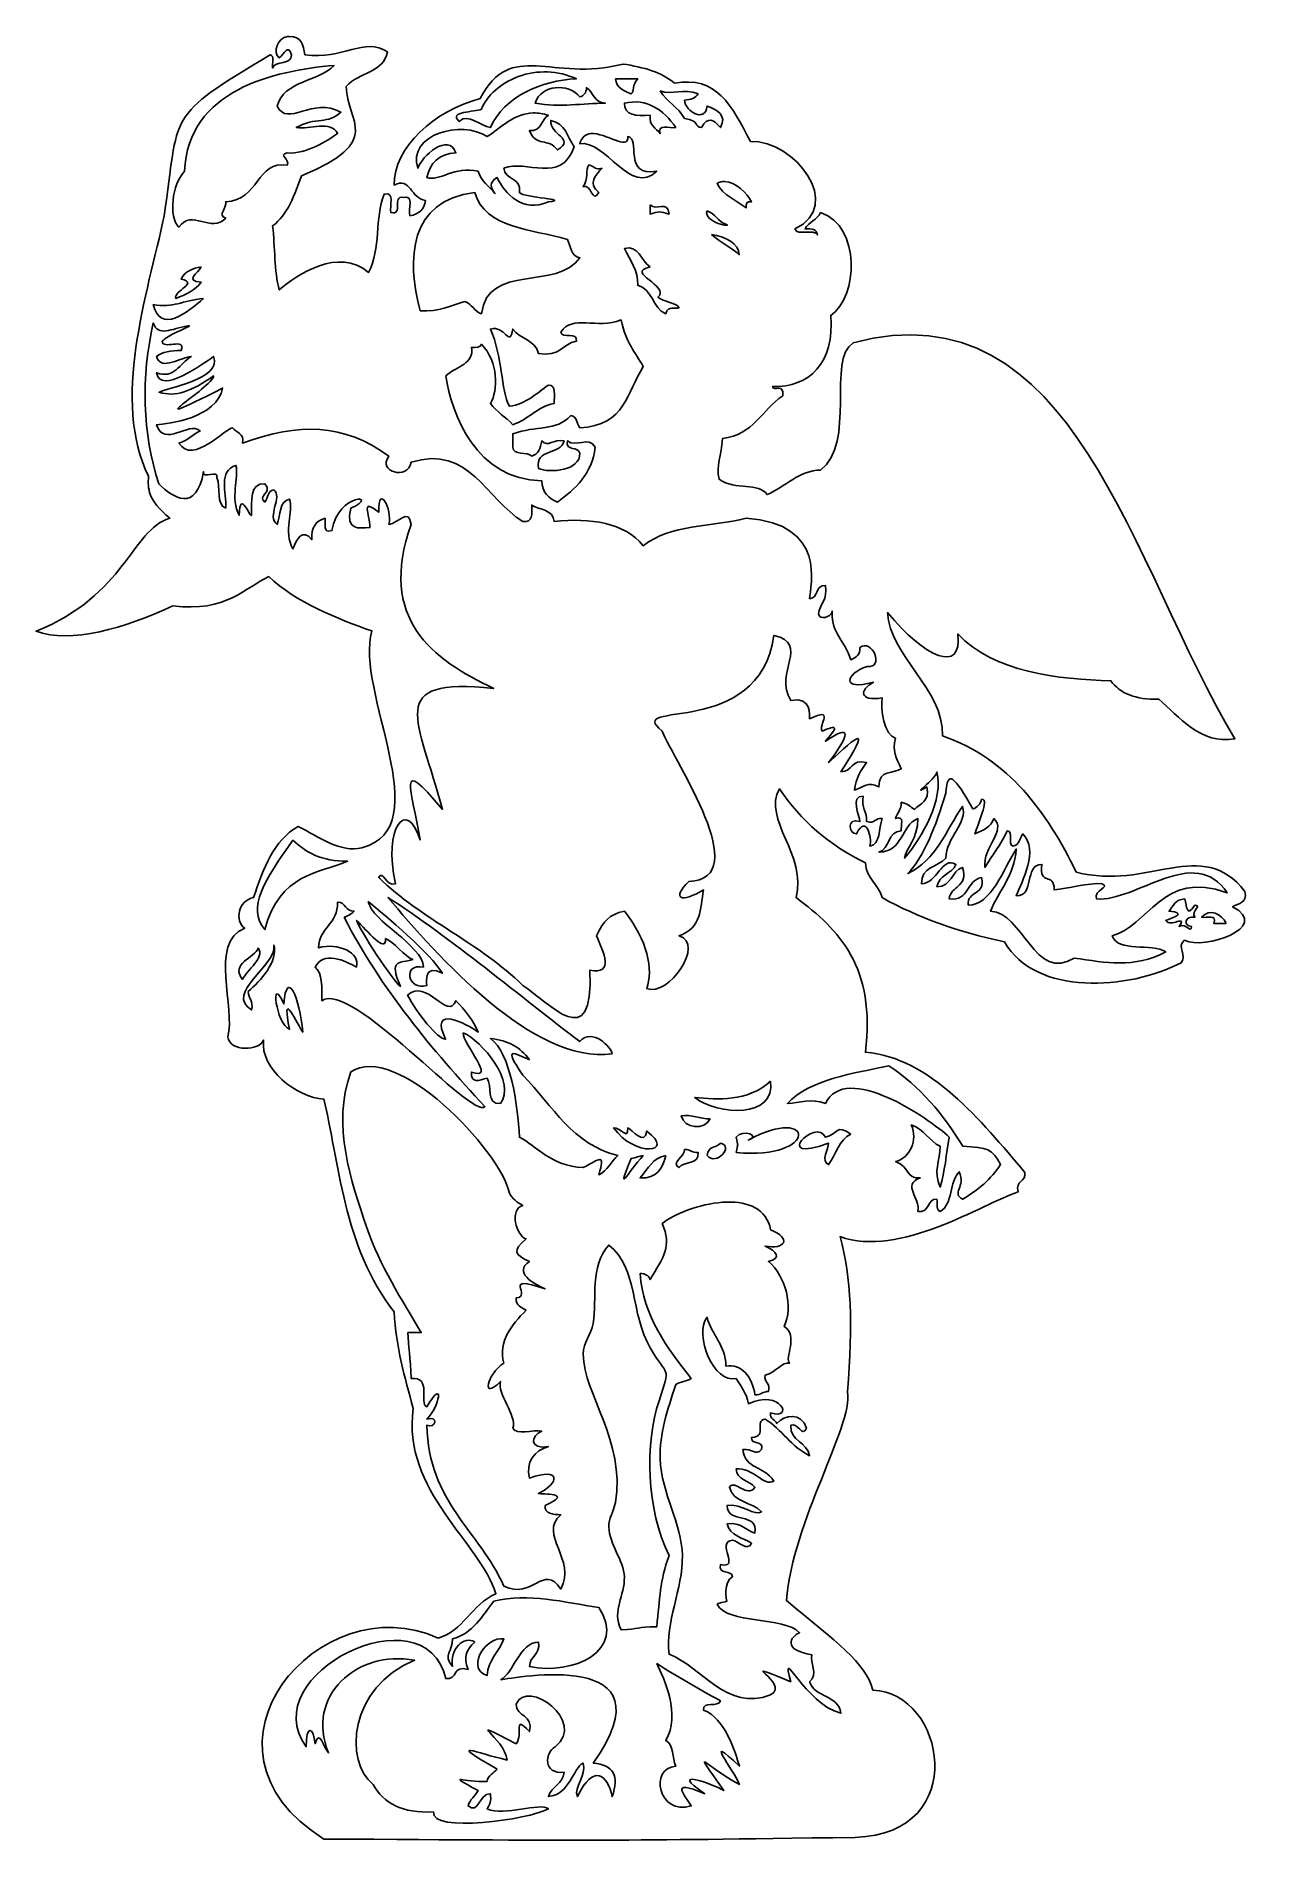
# Model space of a CAD drawing. Header units: centimetres. Extents: x -4.6 to 5.4, y -5 to 9.6.
import ezdxf

# ---------------------------------------------------------------- set-up
doc = ezdxf.new("R2010")
doc.units = ezdxf.units.CM
doc.header["$MEASUREMENT"] = 0
doc.layers.add('Layer 1', color=7, linetype='Continuous')

msp = doc.modelspace()

# ---------------------------------------------------------------- linework, layer by layer
at = {"layer": 'Layer 1', "color": 218}
for points, knots in [([(-2.53801, 9.54808), (-2.61245, 9.54276), (-2.66167, 9.41762), (-2.60416, 9.37527), (-2.60416, 9.37527), (-2.56528, 9.40468), (-2.53057, 9.49305), (-2.50494, 9.40007), (-2.50494, 9.40007), (-2.50148, 9.31341), (-2.63774, 9.35722), (-2.6579, 9.29341), (-2.6579, 9.29341), (-2.66222, 9.33149), (-2.64124, 9.39219), (-2.67609, 9.40007), (-2.67609, 9.40007), (-3.52769, 8.89211), (-3.40996, 8.93616), (-3.53102, 8.10278), (-3.53102, 8.10278), (-3.67041, 7.46307), (-3.95791, 6.60717), (-3.65752, 6.00265), (-3.65752, 6.00265), (-3.66536, 5.89562), (-3.66576, 5.81703), (-3.48637, 5.66365), (-3.48637, 5.66365), (-3.80117, 5.56386), (-3.83549, 5.04826), (-4.56455, 4.75249), (-4.56455, 4.75249), (-4.2932, 4.6494), (-3.83977, 4.77652), (-3.46157, 4.95837), (-3.46157, 4.95837), (-3.03531, 4.89869), (-2.86988, 5.11164), (-2.68932, 5.19236), (-2.68932, 5.19236), (-2.47439, 4.99009), (-2.13038, 4.84826), (-1.85671, 4.75497), (-1.85671, 4.75497), (-2.00215, 4.27755), (-1.31307, 3.16621), (-1.93774, 3.00707), (-1.93774, 3.00707), (-2.11227, 2.96295), (-2.28445, 3.09318), (-2.4512, 3.17905), (-2.4512, 3.17905), (-2.65194, 3.06534), (-2.73368, 2.83734), (-2.81087, 2.60441), (-2.81087, 2.60441), (-2.936, 2.58539), (-2.96413, 2.41199), (-2.8828, 2.35884), (-2.8828, 2.35884), (-3.17282, 2.24408), (-2.95475, 1.70896), (-3.0184, 1.48075), (-3.0184, 1.48075), (-3.00494, 1.35896), (-2.76107, 1.36882), (-2.72984, 1.45595), (-2.72984, 1.45595), (-2.76293, 1.22659), (-2.46272, 0.9911), (-2.2445, 0.9797), (-2.2445, 0.9797), (-2.12741, 0.50425), (-2.088, -0.222), (-1.6773, -0.73513), (-1.6773, -0.73513), (-1.66175, -1.0282), (-1.59288, -1.25826), (-1.52434, -1.51482), (-1.52434, -1.51482), (-1.61656, -2.17811), (-0.98265, -2.59563), (-0.85792, -3.00806), (-0.85792, -3.00806), (-1.05347, -3.09314), (-1.12499, -3.31509), (-1.32342, -3.36525), (-1.32342, -3.36525), (-2.27453, -2.9301), (-3.41517, -4.25379), (-2.2445, -4.98582), (-2.2445, -4.98582), (0.05511, -4.99926), (0.05147, -5.00111), (2.03927, -4.97259), (2.03927, -4.97259), (2.98192, -4.94186), (2.76017, -3.80021), (2.18231, -3.78527), (2.18231, -3.78527), (2.12189, -3.56047), (1.88602, -3.39789), (1.48447, -3.06345), (1.48447, -3.06345), (1.53652, -2.41671), (2.01967, -1.66527), (1.97808, -1.38087), (1.97808, -1.38087), (2.01838, -0.8212), (2.01098, -0.4682), (1.9169, -0.12906), (1.9169, -0.12906), (2.3969, -0.3017), (3.06626, 0.13408), (3.35392, 0.23309), (3.35392, 0.23309), (3.32656, 0.32579), (3.42033, 0.31058), (3.40766, 0.38936), (3.40766, 0.38936), (3.05083, 0.8048), (2.64327, 1.31897), (2.12112, 1.35757), (2.12112, 1.35757), (2.20752, 2.04087), (1.91178, 2.3447), (1.56302, 2.60442), (1.56302, 2.60442), (1.6523, 2.94948), (1.29, 3.23224), (1.42825, 3.48251), (1.42825, 3.48251), (1.60019, 3.22542), (1.83197, 3.02727), (2.12113, 2.88389), (2.12113, 2.88389), (2.12833, 2.75784), (2.23114, 2.71262), (2.2559, 2.60442), (2.2559, 2.60442), (2.5511, 2.4416), (2.86332, 2.32783), (3.24348, 2.24747), (3.24348, 2.24747), (3.49128, 1.80921), (4.24407, 1.85854), (4.66774, 2.07939), (4.66774, 2.07939), (4.71958, 2.13927), (4.62477, 2.20663), (4.69503, 2.26046), (4.69503, 2.26046), (4.84842, 2.17763), (5.39893, 2.36591), (5.08198, 2.53083), (5.08198, 2.53083), (5.13008, 2.55919), (5.20165, 2.55844), (5.1812, 2.65403), (5.1812, 2.65403), (4.83531, 3.10282), (4.40078, 2.65622), (3.8219, 2.8103), (3.8219, 2.8103), (3.58315, 3.29402), (3.28322, 3.71932), (2.74207, 3.90997), (2.74207, 3.90997), (2.75589, 4.28786), (2.31351, 4.55398), (2.30055, 4.90298), (2.30055, 4.90298), (2.59909, 4.54148), (2.90432, 4.40197), (2.86775, 4.73017), (2.86775, 4.73017), (3.14711, 4.4245), (3.68697, 4.3618), (4.10054, 4.35314), (4.10054, 4.35314), (4.17484, 4.25046), (4.30058, 4.19884), (4.48749, 4.20514), (4.48749, 4.20514), (4.64791, 4.06491), (4.82541, 3.83343), (5.10017, 3.88516), (5.10017, 3.88516), (4.26391, 5.27372), (3.80516, 7.55586), (2.02191, 7.07752), (2.02191, 7.07752), (1.80843, 6.94377), (2.04948, 6.26782), (1.76063, 6.05143), (1.76063, 6.05143), (1.59118, 6.05069), (1.47462, 5.915), (1.32903, 5.85465), (1.32903, 5.85465), (1.26125, 5.9564), (1.07473, 5.88247), (0.94208, 5.97785), (0.94208, 5.97785), (0.91299, 6.08919), (0.96569, 6.16613), (0.96854, 6.3061), (0.96854, 6.3061), (1.21939, 6.33656), (1.28767, 6.53875), (1.45471, 6.65089), (1.45471, 6.65089), (1.46652, 6.7583), (1.38146, 6.68141), (1.37368, 6.72448), (1.37368, 6.72448), (1.66543, 6.71555), (1.8768, 6.91677), (1.84166, 7.29912), (1.84166, 7.29912), (2.06371, 7.44644), (2.08866, 8.01651), (1.76063, 8.1276), (1.76063, 8.1276), (1.73356, 8.06983), (1.66404, 8.05128), (1.63495, 7.99614), (1.63495, 7.99614), (1.69428, 8.00323), (1.72812, 7.99148), (1.73417, 7.94736), (1.73417, 7.94736), (1.71228, 8.00172), (1.56976, 7.93679), (1.55392, 7.99614), (1.55392, 7.99614), (1.95338, 8.18732), (1.55223, 8.71144), (1.19425, 8.70225), (1.19425, 8.70225), (1.04493, 8.98942), (0.92037, 9.23586), (0.58157, 9.17023), (0.58157, 9.17023), (0.48595, 9.25925), (0.33001, 9.29994), (0.16816, 9.32567), (0.16816, 9.32567), (-0.41237, 9.17616), (-0.73419, 9.52676), (-0.98443, 9.04703), (-0.98443, 9.04703), (-1.35019, 8.95144), (-1.68537, 8.65355), (-1.67731, 8.34919), (-1.67731, 8.34919), (-1.54685, 8.41826), (-1.5435, 8.2407), (-1.42513, 8.22599), (-1.42513, 8.22599), (-1.43636, 8.15377), (-1.47564, 8.11382), (-1.55081, 8.10279), (-1.55081, 8.10279), (-1.56636, 8.154), (-1.51293, 8.27443), (-1.60538, 8.25079), (-1.60538, 8.25079), (-1.69696, 8.26523), (-1.60181, 8.10343), (-1.70377, 8.12759), (-1.70377, 8.12759), (-1.71932, 8.17932), (-1.66532, 8.29896), (-1.75834, 8.27559), (-1.75834, 8.27559), (-1.83668, 8.0789), (-1.78178, 7.84198), (-1.88402, 7.64555), (-1.88402, 7.64555), (-2.12882, 7.84933), (-2.45644, 7.63284), (-2.60418, 7.50416), (-2.60418, 7.50416), (-2.64421, 7.65621), (-2.63834, 7.84944), (-2.65792, 8.02092), (-2.65792, 8.02092), (-2.53523, 8.10916), (-2.48239, 8.27285), (-2.42393, 8.42358), (-2.42393, 8.42358), (-1.7515, 8.70683), (-2.05966, 8.84997), (-2.06426, 9.1454), (-2.06426, 9.1454), (-1.95762, 9.2611), (-1.76102, 9.25768), (-1.73105, 9.42404), (-1.73105, 9.42404), (-1.91969, 9.54589), (-2.0896, 9.35829), (-2.39747, 9.40006), (-2.39747, 9.40006), (-2.41158, 9.47727), (-2.42494, 9.55091), (-2.52315, 9.54723), (-2.52315, 9.54723), (-2.52831, 9.548), (-2.53307, 9.54841), (-2.53803, 9.54806), (-2.53803, 9.54806), (-2.53803, 9.54806), (-2.53803, 9.54806), (-2.53803, 9.54806), (-2.53803, 9.54806), (-2.53803, 9.54806), (-2.53801, 9.54808), (-2.53801, 9.54808)], [0, 0, 0, 0, 0.01234568, 0.01234568, 0.01234568, 0.01234568, 0.02469136, 0.02469136, 0.02469136, 0.02469136, 0.03703704, 0.03703704, 0.03703704, 0.03703704, 0.04938272, 0.04938272, 0.04938272, 0.04938272, 0.0617284, 0.0617284, 0.0617284, 0.0617284, 0.07407407, 0.07407407, 0.07407407, 0.07407407, 0.08641975, 0.08641975, 0.08641975, 0.08641975, 0.09876543, 0.09876543, 0.09876543, 0.09876543, 0.11111111, 0.11111111, 0.11111111, 0.11111111, 0.12345679, 0.12345679, 0.12345679, 0.12345679, 0.13580247, 0.13580247, 0.13580247, 0.13580247, 0.14814815, 0.14814815, 0.14814815, 0.14814815, 0.16049383, 0.16049383, 0.16049383, 0.16049383, 0.17283951, 0.17283951, 0.17283951, 0.17283951, 0.18518519, 0.18518519, 0.18518519, 0.18518519, 0.19753086, 0.19753086, 0.19753086, 0.19753086, 0.20987654, 0.20987654, 0.20987654, 0.20987654, 0.22222222, 0.22222222, 0.22222222, 0.22222222, 0.2345679, 0.2345679, 0.2345679, 0.2345679, 0.24691358, 0.24691358, 0.24691358, 0.24691358, 0.25925926, 0.25925926, 0.25925926, 0.25925926, 0.27160494, 0.27160494, 0.27160494, 0.27160494, 0.28395062, 0.28395062, 0.28395062, 0.28395062, 0.2962963, 0.2962963, 0.2962963, 0.2962963, 0.30864198, 0.30864198, 0.30864198, 0.30864198, 0.32098765, 0.32098765, 0.32098765, 0.32098765, 0.33333333, 0.33333333, 0.33333333, 0.33333333, 0.34567901, 0.34567901, 0.34567901, 0.34567901, 0.35802469, 0.35802469, 0.35802469, 0.35802469, 0.37037037, 0.37037037, 0.37037037, 0.37037037, 0.38271605, 0.38271605, 0.38271605, 0.38271605, 0.39506173, 0.39506173, 0.39506173, 0.39506173, 0.40740741, 0.40740741, 0.40740741, 0.40740741, 0.41975309, 0.41975309, 0.41975309, 0.41975309, 0.43209877, 0.43209877, 0.43209877, 0.43209877, 0.44444444, 0.44444444, 0.44444444, 0.44444444, 0.45679012, 0.45679012, 0.45679012, 0.45679012, 0.4691358, 0.4691358, 0.4691358, 0.4691358, 0.48148148, 0.48148148, 0.48148148, 0.48148148, 0.49382716, 0.49382716, 0.49382716, 0.49382716, 0.50617284, 0.50617284, 0.50617284, 0.50617284, 0.51851852, 0.51851852, 0.51851852, 0.51851852, 0.5308642, 0.5308642, 0.5308642, 0.5308642, 0.54320988, 0.54320988, 0.54320988, 0.54320988, 0.55555556, 0.55555556, 0.55555556, 0.55555556, 0.56790123, 0.56790123, 0.56790123, 0.56790123, 0.58024691, 0.58024691, 0.58024691, 0.58024691, 0.59259259, 0.59259259, 0.59259259, 0.59259259, 0.60493827, 0.60493827, 0.60493827, 0.60493827, 0.61728395, 0.61728395, 0.61728395, 0.61728395, 0.62962963, 0.62962963, 0.62962963, 0.62962963, 0.64197531, 0.64197531, 0.64197531, 0.64197531, 0.65432099, 0.65432099, 0.65432099, 0.65432099, 0.66666667, 0.66666667, 0.66666667, 0.66666667, 0.67901235, 0.67901235, 0.67901235, 0.67901235, 0.69135802, 0.69135802, 0.69135802, 0.69135802, 0.7037037, 0.7037037, 0.7037037, 0.7037037, 0.71604938, 0.71604938, 0.71604938, 0.71604938, 0.72839506, 0.72839506, 0.72839506, 0.72839506, 0.74074074, 0.74074074, 0.74074074, 0.74074074, 0.75308642, 0.75308642, 0.75308642, 0.75308642, 0.7654321, 0.7654321, 0.7654321, 0.7654321, 0.77777778, 0.77777778, 0.77777778, 0.77777778, 0.79012346, 0.79012346, 0.79012346, 0.79012346, 0.80246914, 0.80246914, 0.80246914, 0.80246914, 0.81481481, 0.81481481, 0.81481481, 0.81481481, 0.82716049, 0.82716049, 0.82716049, 0.82716049, 0.83950617, 0.83950617, 0.83950617, 0.83950617, 0.85185185, 0.85185185, 0.85185185, 0.85185185, 0.86419753, 0.86419753, 0.86419753, 0.86419753, 0.87654321, 0.87654321, 0.87654321, 0.87654321, 0.88888889, 0.88888889, 0.88888889, 0.88888889, 0.90123457, 0.90123457, 0.90123457, 0.90123457, 0.91358025, 0.91358025, 0.91358025, 0.91358025, 0.92592593, 0.92592593, 0.92592593, 0.92592593, 0.9382716, 0.9382716, 0.9382716, 0.9382716, 0.95061728, 0.95061728, 0.95061728, 0.95061728, 0.96296296, 0.96296296, 0.96296296, 0.96296296, 0.97530864, 0.97530864, 0.97530864, 0.97530864, 1, 1, 1, 1]), ([(-2.16181, 9.31409), (-2.28911, 9.18016), (-2.56828, 9.1933), (-2.6207, 8.98584), (-2.6207, 8.98584), (-2.5363, 8.81256), (-2.33561, 9.06523), (-2.10724, 8.93706), (-2.10724, 8.93706), (-2.20592, 8.83816), (-2.31344, 8.90074), (-2.46773, 8.81386), (-2.46773, 8.81386), (-2.35882, 8.79693), (-2.18513, 8.87399), (-2.13452, 8.76508), (-2.13452, 8.76508), (-2.21461, 8.70944), (-2.38512, 8.59717), (-2.53966, 8.60881), (-2.53966, 8.60881), (-2.61684, 8.59253), (-2.5146, 8.55716), (-2.53966, 8.51042), (-2.53966, 8.51042), (-2.78648, 8.55244), (-2.7668, 8.22391), (-3.03493, 8.21524), (-3.03493, 8.21524), (-3.01967, 8.17033), (-3.10952, 8.10478), (-3.03493, 8.08378), (-3.03493, 8.08378), (-3.15042, 7.95458), (-3.31199, 8.16457), (-3.41279, 8.00937), (-3.41279, 8.00937), (-3.49977, 8.0934), (-3.46754, 8.3584), (-3.36732, 8.46082), (-3.36732, 8.46082), (-3.33937, 9.11814), (-2.64802, 9.27237), (-2.16181, 9.3141), (-2.16181, 9.3141), (-2.16181, 9.3141), (-2.16181, 9.31409), (-2.16181, 9.31409)], [0, 0, 0, 0, 0.07692308, 0.07692308, 0.07692308, 0.07692308, 0.15384615, 0.15384615, 0.15384615, 0.15384615, 0.23076923, 0.23076923, 0.23076923, 0.23076923, 0.30769231, 0.30769231, 0.30769231, 0.30769231, 0.38461538, 0.38461538, 0.38461538, 0.38461538, 0.46153846, 0.46153846, 0.46153846, 0.46153846, 0.53846154, 0.53846154, 0.53846154, 0.53846154, 0.61538462, 0.61538462, 0.61538462, 0.61538462, 0.69230769, 0.69230769, 0.69230769, 0.69230769, 0.76923077, 0.76923077, 0.76923077, 0.76923077, 0.84615385, 0.84615385, 0.84615385, 0.84615385, 1, 1, 1, 1]), ([(-0.20885, 9.20743), (-0.49023, 9.19167), (-0.78826, 9.06623), (-0.90173, 8.81386), (-0.90173, 8.81386), (-0.98064, 8.822), (-1.07846, 8.93621), (-1.15391, 8.86347), (-1.15391, 8.86347), (-1.24521, 8.94593), (-1.02666, 8.93665), (-0.97366, 8.96186), (-0.97366, 8.96186), (-0.92816, 9.07452), (-0.8195, 9.17128), (-0.67683, 9.22396), (-0.67683, 9.22396), (-0.52164, 9.28265), (-0.35968, 9.27152), (-0.20885, 9.20742), (-0.20885, 9.20742), (-0.20885, 9.20742), (-0.20885, 9.20743), (-0.20885, 9.20743)], [0, 0, 0, 0, 0.14285714, 0.14285714, 0.14285714, 0.14285714, 0.28571429, 0.28571429, 0.28571429, 0.28571429, 0.42857143, 0.42857143, 0.42857143, 0.42857143, 0.57142857, 0.57142857, 0.57142857, 0.57142857, 0.71428571, 0.71428571, 0.71428571, 0.71428571, 1, 1, 1, 1]), ([(-0.18157, 9.06025), (-0.15018, 9.07128), (-0.1261, 9.09103), (-0.12783, 9.13384), (-0.12783, 9.13384), (-0.0662, 9.1018), (-0.0702, 9.01038), (0.02513, 9.01064), (0.02513, 9.01064), (-0.15574, 9.00933), (-0.34022, 8.97361), (-0.54125, 9.01064), (-0.54125, 9.01064), (-0.49339, 9.15889), (-0.27329, 9.17698), (-0.18158, 9.06025), (-0.18158, 9.06025), (-0.18158, 9.06025), (-0.18157, 9.06025), (-0.18157, 9.06025)], [0, 0, 0, 0, 0.16666667, 0.16666667, 0.16666667, 0.16666667, 0.33333333, 0.33333333, 0.33333333, 0.33333333, 0.5, 0.5, 0.5, 0.5, 0.66666667, 0.66666667, 0.66666667, 0.66666667, 1, 1, 1, 1]), ([(0.10617, 9.20743), (0.10617, 9.20743), (0.28642, 9.20743), (0.28642, 9.20743), (0.28642, 9.20743), (0.23775, 9.15806), (0.26032, 9.10318), (0.23268, 9.08506), (0.23268, 9.08506), (0.17335, 9.11001), (0.11482, 9.13285), (0.10618, 9.20743), (0.10618, 9.20743), (0.10618, 9.20743), (0.10617, 9.20743), (0.10617, 9.20743)], [0, 0, 0, 0, 0.2, 0.2, 0.2, 0.2, 0.4, 0.4, 0.4, 0.4, 0.6, 0.6, 0.6, 0.6, 1, 1, 1, 1]), ([(0.59234, 8.81386), (0.54367, 8.80309), (0.44045, 8.84911), (0.46666, 8.76508), (0.46666, 8.76508), (0.43354, 8.80841), (0.37584, 8.82822), (0.38563, 8.91225), (0.38563, 8.91225), (0.27504, 8.90463), (0.17695, 8.90901), (0.1781, 9.01064), (0.1781, 9.01064), (0.35779, 9.05028), (0.4944, 8.95915), (0.59234, 8.81386)], [0, 0, 0, 0, 0.2, 0.2, 0.2, 0.2, 0.4, 0.4, 0.4, 0.4, 0.6, 0.6, 0.6, 0.6, 1, 1, 1, 1]), ([(0.46666, 9.10903), (0.56314, 9.07463), (0.65364, 9.13075), (0.77258, 9.08505), (0.77258, 9.08505), (0.75559, 9.05117), (0.71207, 9.03885), (0.66427, 9.03544), (0.66427, 9.03544), (0.66604, 8.93917), (0.83465, 8.85107), (0.84452, 8.98666), (0.84452, 8.98666), (0.92487, 8.95594), (1.01105, 8.91259), (0.95201, 8.81385), (0.95201, 8.81385), (0.89095, 8.88397), (0.85665, 8.90287), (0.79905, 8.81385), (0.79905, 8.81385), (0.73997, 8.81737), (0.78852, 8.86665), (0.66428, 8.88744), (0.66428, 8.88744), (0.61129, 8.97673), (0.52197, 9.02132), (0.46667, 9.10903), (0.46667, 9.10903), (0.46667, 9.10903), (0.46666, 9.10903), (0.46666, 9.10903)], [0, 0, 0, 0, 0.11111111, 0.11111111, 0.11111111, 0.11111111, 0.22222222, 0.22222222, 0.22222222, 0.22222222, 0.33333333, 0.33333333, 0.33333333, 0.33333333, 0.44444444, 0.44444444, 0.44444444, 0.44444444, 0.55555556, 0.55555556, 0.55555556, 0.55555556, 0.66666667, 0.66666667, 0.66666667, 0.66666667, 0.77777778, 0.77777778, 0.77777778, 0.77777778, 1, 1, 1, 1]), ([(-0.55364, 8.93127), (-0.51698, 8.93176), (-0.4776, 8.92609), (-0.43375, 8.91225), (-0.43375, 8.91225), (-0.49509, 8.88074), (-0.48476, 8.78144), (-0.58671, 8.78905), (-0.58671, 8.78905), (-0.5358, 8.65421), (-0.43434, 8.7344), (-0.36181, 8.63361), (-0.36181, 8.63361), (-0.20802, 8.72395), (-0.43011, 8.75546), (-0.4137, 8.87074), (-0.4137, 8.87074), (-0.29188, 8.84684), (-0.28583, 8.74188), (-0.22621, 8.65759), (-0.22621, 8.65759), (-0.33383, 8.35128), (-0.60996, 8.56137), (-0.79341, 8.48561), (-0.79341, 8.48561), (-0.78535, 8.38503), (-0.647, 8.41724), (-0.66773, 8.28883), (-0.66773, 8.28883), (-0.62914, 8.24603), (-0.24856, 8.23595), (-0.43374, 8.21442), (-0.43374, 8.21442), (-0.64398, 8.12461), (-0.78548, 8.27863), (-0.84798, 8.41203), (-0.84798, 8.41203), (-0.91437, 8.37382), (-0.89962, 8.32819), (-0.86534, 8.28057), (-0.86534, 8.28057), (-0.91051, 8.34061), (-0.97689, 8.38011), (-1.00094, 8.46082), (-1.00094, 8.46082), (-1.19477, 8.50914), (-1.31182, 8.37212), (-1.41435, 8.41204), (-1.41435, 8.41204), (-1.38728, 8.52732), (-1.31802, 8.60173), (-1.18036, 8.60882), (-1.18036, 8.60882), (-1.23681, 8.78004), (-1.45806, 8.57911), (-1.48628, 8.48562), (-1.48628, 8.48562), (-1.577, 8.76136), (-1.12657, 8.87815), (-0.929, 8.74028), (-0.929, 8.74028), (-0.81317, 8.81154), (-0.71249, 8.92913), (-0.55362, 8.93128), (-0.55362, 8.93128), (-0.55362, 8.93128), (-0.55364, 8.93127), (-0.55364, 8.93127)], [0, 0, 0, 0, 0.05555556, 0.05555556, 0.05555556, 0.05555556, 0.11111111, 0.11111111, 0.11111111, 0.11111111, 0.16666667, 0.16666667, 0.16666667, 0.16666667, 0.22222222, 0.22222222, 0.22222222, 0.22222222, 0.27777778, 0.27777778, 0.27777778, 0.27777778, 0.33333333, 0.33333333, 0.33333333, 0.33333333, 0.38888889, 0.38888889, 0.38888889, 0.38888889, 0.44444444, 0.44444444, 0.44444444, 0.44444444, 0.5, 0.5, 0.5, 0.5, 0.55555556, 0.55555556, 0.55555556, 0.55555556, 0.61111111, 0.61111111, 0.61111111, 0.61111111, 0.66666667, 0.66666667, 0.66666667, 0.66666667, 0.72222222, 0.72222222, 0.72222222, 0.72222222, 0.77777778, 0.77777778, 0.77777778, 0.77777778, 0.83333333, 0.83333333, 0.83333333, 0.83333333, 0.88888889, 0.88888889, 0.88888889, 0.88888889, 1, 1, 1, 1]), ([(-0.09144, 8.76508), (0.02817, 8.77338), (0.21554, 8.62268), (0.20539, 8.74028), (0.20539, 8.74028), (0.31281, 8.73161), (0.16204, 8.41354), (0.43938, 8.46081), (0.43938, 8.46081), (0.23202, 8.25361), (0.02176, 8.71969), (-0.18156, 8.6824), (-0.18156, 8.6824), (-0.16725, 8.73728), (-0.13131, 8.76231), (-0.09144, 8.76508)], [0, 0, 0, 0, 0.2, 0.2, 0.2, 0.2, 0.4, 0.4, 0.4, 0.4, 0.6, 0.6, 0.6, 0.6, 1, 1, 1, 1]), ([(-0.10798, 8.51207), (-0.08448, 8.51464), (-0.04949, 8.46099), (-0.00132, 8.48561), (-0.00132, 8.48561), (-0.05575, 8.42862), (-0.11704, 8.36419), (-0.02861, 8.28883), (-0.02861, 8.28883), (-0.08419, 8.19692), (-0.08373, 8.3623), (-0.15429, 8.33761), (-0.15429, 8.33761), (-0.10817, 8.39649), (-0.13668, 8.47381), (-0.10799, 8.51207), (-0.10799, 8.51207), (-0.10799, 8.51207), (-0.10798, 8.51207), (-0.10798, 8.51207)], [0, 0, 0, 0, 0.16666667, 0.16666667, 0.16666667, 0.16666667, 0.33333333, 0.33333333, 0.33333333, 0.33333333, 0.5, 0.5, 0.5, 0.5, 0.66666667, 0.66666667, 0.66666667, 0.66666667, 1, 1, 1, 1]), ([(0.98591, 8.37812), (1.07559, 8.37673), (1.16862, 8.28245), (1.20419, 8.21524), (1.20419, 8.21524), (1.16012, 8.22443), (1.16184, 8.19583), (1.15954, 8.16563), (1.15954, 8.16563), (1.07947, 8.22918), (0.97249, 8.2663), (0.92555, 8.36241), (0.92555, 8.36241), (0.94515, 8.37349), (0.96521, 8.37844), (0.98591, 8.37812)], [0, 0, 0, 0, 0.2, 0.2, 0.2, 0.2, 0.4, 0.4, 0.4, 0.4, 0.6, 0.6, 0.6, 0.6, 1, 1, 1, 1]), ([(-1.02741, 8.28883), (-0.94677, 8.00128), (-0.56965, 7.99632), (-0.28079, 7.91097), (-0.28079, 7.91097), (-0.2517, 7.85635), (-0.25442, 7.77588), (-0.18157, 7.7638), (-0.18157, 7.7638), (-0.36071, 7.49463), (-0.92298, 7.72596), (-0.97367, 7.31235), (-0.97367, 7.31235), (-1.03386, 7.32968), (-1.04912, 7.39341), (-1.10844, 7.41074), (-1.10844, 7.41074), (-1.2245, 7.38185), (-1.31226, 7.3253), (-1.46893, 7.33633), (-1.46893, 7.33633), (-1.57664, 7.75072), (-1.56194, 8.22764), (-1.02741, 8.28883)], [0, 0, 0, 0, 0.14285714, 0.14285714, 0.14285714, 0.14285714, 0.28571429, 0.28571429, 0.28571429, 0.28571429, 0.42857143, 0.42857143, 0.42857143, 0.42857143, 0.57142857, 0.57142857, 0.57142857, 0.57142857, 0.71428571, 0.71428571, 0.71428571, 0.71428571, 1, 1, 1, 1]), ([(0.38564, 8.19043), (0.43921, 8.13502), (0.52679, 8.23524), (0.5386, 8.11602), (0.5386, 8.11602), (0.46286, 8.13834), (0.46052, 8.13834), (0.38564, 8.11602), (0.38564, 8.11602), (0.38564, 8.11602), (0.38564, 8.19043), (0.38564, 8.19043)], [0, 0, 0, 0, 0.25, 0.25, 0.25, 0.25, 0.5, 0.5, 0.5, 0.5, 1, 1, 1, 1]), ([(0.84452, 8.14082), (0.91134, 8.12296), (0.93067, 8.0528), (0.99748, 8.03416), (0.99748, 8.03416), (1.06775, 8.0058), (0.81255, 8.04551), (0.84452, 8.14082)], [0, 0, 0, 0, 0.33333333, 0.33333333, 0.33333333, 0.33333333, 1, 1, 1, 1]), ([(0.38564, 7.68938), (0.17596, 7.64558), (0.55259, 7.53801), (0.44885, 7.44557), (0.44885, 7.44557), (0.49839, 7.40145), (0.57902, 7.41235), (0.61963, 7.36113), (0.61963, 7.36113), (0.58296, 7.34382), (0.53501, 7.38574), (0.51132, 7.31235), (0.51132, 7.31235), (0.40533, 7.35857), (0.40594, 7.50859), (0.28642, 7.54221), (0.28642, 7.54221), (0.28907, 7.65994), (0.22935, 7.73763), (0.1781, 7.83739), (0.1781, 7.83739), (0.29082, 7.8697), (0.3123, 7.74059), (0.38563, 7.68939), (0.38563, 7.68939), (0.38563, 7.68939), (0.38564, 7.68938), (0.38564, 7.68938)], [0, 0, 0, 0, 0.125, 0.125, 0.125, 0.125, 0.25, 0.25, 0.25, 0.25, 0.375, 0.375, 0.375, 0.375, 0.5, 0.5, 0.5, 0.5, 0.625, 0.625, 0.625, 0.625, 0.75, 0.75, 0.75, 0.75, 1, 1, 1, 1]), ([(0.88007, 7.95231), (0.9932, 7.93246), (1.1001, 7.87959), (1.10497, 7.78777), (1.10497, 7.78777), (1.07247, 7.82728), (0.95374, 7.88368), (0.88007, 7.95231)], [0, 0, 0, 0, 0.33333333, 0.33333333, 0.33333333, 0.33333333, 1, 1, 1, 1]), ([(-3.23254, 7.68938), (-3.26019, 7.63922), (-3.36963, 7.57511), (-3.23254, 7.56618), (-3.23254, 7.56618), (-3.27805, 7.50342), (-3.36005, 7.46627), (-3.43925, 7.43554), (-3.43925, 7.43554), (-3.45394, 7.50145), (-3.24945, 7.55789), (-3.3946, 7.59098), (-3.3946, 7.59098), (-3.35926, 7.65848), (-3.30167, 7.68049), (-3.23254, 7.68937), (-3.23254, 7.68937), (-3.23254, 7.68937), (-3.23254, 7.68938), (-3.23254, 7.68938)], [0, 0, 0, 0, 0.16666667, 0.16666667, 0.16666667, 0.16666667, 0.33333333, 0.33333333, 0.33333333, 0.33333333, 0.5, 0.5, 0.5, 0.5, 0.66666667, 0.66666667, 0.66666667, 0.66666667, 1, 1, 1, 1]), ([(-3.21435, 7.43555), (-3.3462, 7.32066), (-3.56368, 7.14621), (-3.61949, 7.38594), (-3.61949, 7.38594), (-3.46096, 7.3565), (-3.38657, 7.41778), (-3.21435, 7.43555)], [0, 0, 0, 0, 0.33333333, 0.33333333, 0.33333333, 0.33333333, 1, 1, 1, 1]), ([(0.15164, 7.26274), (0.19311, 7.0755), (0.26424, 7.00362), (0.33106, 6.88571), (0.33106, 6.88571), (0.20059, 6.68613), (0.18765, 6.4092), (-0.18157, 6.39292), (-0.18157, 6.39292), (-0.2072, 6.42601), (-0.19994, 6.48448), (-0.2535, 6.49131), (-0.2535, 6.49131), (-0.37331, 6.36053), (-0.53255, 6.4132), (-0.72148, 6.34414), (-0.72148, 6.34414), (-0.72148, 6.34414), (-0.72148, 6.23748), (-0.72148, 6.23748), (-0.72148, 6.23748), (-0.72061, 6.16343), (-0.60135, 6.20561), (-0.56852, 6.16307), (-0.56852, 6.16307), (-0.51841, 6.18014), (-0.49613, 6.22771), (-0.48749, 6.28627), (-0.48749, 6.28627), (-0.43306, 6.22981), (-0.39912, 6.30702), (-0.30724, 6.28627), (-0.30724, 6.28627), (-0.33316, 6.17072), (-0.54127, 6.23117), (-0.51477, 6.06468), (-0.51477, 6.06468), (-0.42318, 6.02581), (-0.17292, 6.04635), (-0.18156, 6.18788), (-0.18156, 6.18788), (-0.18991, 6.24644), (-0.2995, 6.20093), (-0.28078, 6.28627), (-0.28078, 6.28627), (-0.20763, 6.22876), (-0.11204, 6.33071), (-0.05588, 6.23749), (-0.05588, 6.23749), (-0.08382, 6.01506), (-0.2155, 5.90172), (-0.3618, 5.79431), (-0.3618, 5.79431), (-0.43207, 5.8253), (-0.4846, 5.86939), (-0.48748, 5.96629), (-0.48748, 5.96629), (-1.0151, 5.97233), (-1.21329, 6.49801), (-1.26139, 6.8113), (-1.26139, 6.8113), (-1.1701, 6.89245), (-1.03021, 6.90697), (-1.05468, 7.04116), (-1.05468, 7.04116), (-1.01782, 7.0388), (-0.97855, 7.0371), (-0.97365, 7.06596), (-0.97365, 7.06596), (-0.83628, 6.92599), (-0.83778, 6.69554), (-0.90172, 6.58971), (-0.90172, 6.58971), (-0.85247, 6.52038), (-0.77734, 6.47971), (-0.72147, 6.41773), (-0.72147, 6.41773), (-0.59389, 6.45975), (-0.52852, 6.55951), (-0.38826, 6.58971), (-0.38826, 6.58971), (-0.38884, 6.65536), (-0.36777, 6.73482), (-0.43374, 6.73771), (-0.43374, 6.73771), (-0.52907, 6.67232), (-0.60793, 6.58648), (-0.74876, 6.56573), (-0.74876, 6.56573), (-0.81788, 6.69913), (-0.8038, 6.97067), (-0.90172, 7.18915), (-0.90172, 7.18915), (-0.78537, 7.2246), (-0.74566, 7.03001), (-0.72147, 7.18915), (-0.72147, 7.18915), (-0.66733, 7.10853), (-0.53838, 7.1024), (-0.51476, 6.99237), (-0.51476, 6.99237), (-0.34282, 6.95876), (-0.32404, 7.07028), (-0.20884, 7.09076), (-0.20884, 7.09076), (-0.19588, 7.17007), (-0.32386, 7.10843), (-0.33452, 7.16435), (-0.33452, 7.16435), (-0.24236, 7.30747), (-0.04304, 7.18527), (0.15165, 7.26274), (0.15165, 7.26274), (0.15165, 7.26274), (0.15164, 7.26274), (0.15164, 7.26274)], [0, 0, 0, 0, 0.03333333, 0.03333333, 0.03333333, 0.03333333, 0.06666667, 0.06666667, 0.06666667, 0.06666667, 0.1, 0.1, 0.1, 0.1, 0.13333333, 0.13333333, 0.13333333, 0.13333333, 0.16666667, 0.16666667, 0.16666667, 0.16666667, 0.2, 0.2, 0.2, 0.2, 0.23333333, 0.23333333, 0.23333333, 0.23333333, 0.26666667, 0.26666667, 0.26666667, 0.26666667, 0.3, 0.3, 0.3, 0.3, 0.33333333, 0.33333333, 0.33333333, 0.33333333, 0.36666667, 0.36666667, 0.36666667, 0.36666667, 0.4, 0.4, 0.4, 0.4, 0.43333333, 0.43333333, 0.43333333, 0.43333333, 0.46666667, 0.46666667, 0.46666667, 0.46666667, 0.5, 0.5, 0.5, 0.5, 0.53333333, 0.53333333, 0.53333333, 0.53333333, 0.56666667, 0.56666667, 0.56666667, 0.56666667, 0.6, 0.6, 0.6, 0.6, 0.63333333, 0.63333333, 0.63333333, 0.63333333, 0.66666667, 0.66666667, 0.66666667, 0.66666667, 0.7, 0.7, 0.7, 0.7, 0.73333333, 0.73333333, 0.73333333, 0.73333333, 0.76666667, 0.76666667, 0.76666667, 0.76666667, 0.8, 0.8, 0.8, 0.8, 0.83333333, 0.83333333, 0.83333333, 0.83333333, 0.86666667, 0.86666667, 0.86666667, 0.86666667, 0.9, 0.9, 0.9, 0.9, 0.93333333, 0.93333333, 0.93333333, 0.93333333, 1, 1, 1, 1]), ([(-3.6195, 7.23793), (-3.57976, 7.12107), (-3.47421, 7.19267), (-3.34086, 7.21395), (-3.34086, 7.21395), (-3.27289, 7.22472), (-3.51157, 7.14065), (-3.54757, 7.09075), (-3.54757, 7.09075), (-3.54728, 7.01643), (-3.35774, 7.12637), (-3.39461, 7.01634), (-3.39461, 7.01634), (-3.47784, 7.0145), (-3.54524, 7.00458), (-3.59305, 6.96756), (-3.59305, 6.96756), (-3.55792, 6.84309), (-3.38674, 6.9673), (-3.31358, 6.96756), (-3.31358, 6.96756), (-3.40833, 6.90848), (-3.45308, 6.7841), (-3.59305, 6.8361), (-3.59305, 6.8361), (-3.56537, 6.65217), (-3.2136, 6.91437), (-3.13334, 6.96756), (-3.13334, 6.96756), (-3.05817, 6.78531), (-3.52892, 6.71038), (-3.57321, 6.67983), (-3.57321, 6.67983), (-3.44015, 6.63746), (-3.31265, 6.68627), (-3.13334, 6.81129), (-3.13334, 6.81129), (-3.13562, 6.72143), (-3.8262, 6.32253), (-3.06141, 6.7129), (-3.06141, 6.7129), (-3.10342, 6.47213), (-3.50363, 6.42247), (-3.59306, 6.41772), (-3.59306, 6.41772), (-3.5297, 6.22576), (-3.33699, 6.45031), (-3.24166, 6.36811), (-3.24166, 6.36811), (-3.2967, 6.34269), (-3.32908, 6.29643), (-3.41281, 6.26972), (-3.41281, 6.26972), (-3.30308, 6.0859), (-3.02157, 6.40106), (-2.98038, 6.39292), (-2.98038, 6.39292), (-2.95532, 6.35012), (-2.88121, 6.35323), (-2.89935, 6.26972), (-2.89935, 6.26972), (-2.44834, 6.43227), (-2.08549, 6.43249), (-1.7203, 6.16306), (-1.7203, 6.16306), (-1.81659, 6.03568), (-1.56488, 5.9693), (-1.54088, 6.11428), (-1.54088, 6.11428), (-1.0723, 6.26449), (-0.93251, 5.80977), (-0.64047, 5.63803), (-0.64047, 5.63803), (-0.55983, 5.62674), (-0.56422, 5.6978), (-0.56854, 5.76949), (-0.56854, 5.76949), (-0.50547, 5.73089), (-0.39348, 5.73256), (-0.38829, 5.63803), (-0.38829, 5.63803), (-0.09194, 5.66692), (0.17812, 5.62927), (0.33105, 5.44125), (0.33105, 5.44125), (0.54676, 5.61851), (0.88189, 5.59088), (1.15953, 5.66284), (1.15953, 5.66284), (1.82004, 5.6195), (1.67429, 5.11529), (1.67216, 5.01461), (1.67216, 5.01461), (1.74531, 5.01776), (1.71485, 5.12783), (1.79866, 5.12127), (1.79866, 5.12127), (1.82199, 5.00704), (1.75244, 4.97413), (1.74409, 4.89141), (1.74409, 4.89141), (1.75016, 4.83749), (1.84488, 4.86869), (1.85241, 4.90547), (1.85241, 4.90547), (1.85241, 4.90908), (1.85215, 4.91249), (1.85241, 4.91622), (1.85241, 4.91622), (1.85331, 4.91285), (1.8531, 4.90881), (1.85241, 4.90547), (1.85241, 4.90547), (1.84908, 4.72678), (1.95004, 4.68965), (2.00537, 4.52182), (2.00537, 4.52182), (2.04425, 4.54335), (2.08133, 4.55745), (2.0773, 4.62021), (2.0773, 4.62021), (2.17687, 4.69749), (2.27929, 4.4511), (2.13465, 4.46836), (2.13465, 4.46836), (1.96054, 4.40944), (1.92235, 4.267), (2.18561, 4.34157), (2.18561, 4.34157), (2.0749, 4.27704), (2.06748, 4.18553), (2.25728, 4.21494), (2.25728, 4.21494), (2.23942, 4.13064), (2.27516, 3.90824), (2.36504, 3.89012), (2.36504, 3.89012), (2.33451, 3.78613), (2.36874, 3.73538), (2.41051, 3.64373), (2.41051, 3.64373), (2.35637, 3.60171), (2.22479, 3.64217), (2.23026, 3.49656), (2.23026, 3.49656), (2.1381, 3.54751), (2.11444, 3.494), (2.03265, 3.47176), (2.03265, 3.47176), (2.04849, 3.56472), (2.08294, 3.63216), (2.13104, 3.69335), (2.13104, 3.69335), (2.00317, 3.72644), (2.02024, 3.6171), (1.92433, 3.61894), (1.92433, 3.61894), (2.1733, 4.00694), (2.06667, 3.92081), (1.82511, 3.69335), (1.82511, 3.69335), (1.99602, 3.92132), (2.01853, 4.01304), (1.79865, 3.86533), (1.79865, 3.86533), (1.93554, 4.01785), (1.85423, 3.97859), (1.77137, 3.94719), (1.77137, 3.94719), (1.73965, 3.99456), (1.88144, 4.147), (1.67215, 4.04641), (1.67215, 4.04641), (1.66926, 4.0697), (1.69637, 4.22776), (1.51919, 4.19358), (1.51919, 4.19358), (1.37911, 4.42193), (1.68061, 4.6491), (1.38442, 4.71861), (1.38442, 4.71861), (1.26116, 3.86775), (0.15595, 4.21053), (0.48401, 3.94718), (0.48401, 3.94718), (0.5791, 3.70116), (1.23559, 2.75546), (0.69816, 2.73423), (0.69816, 2.73423), (0.55784, 2.59745), (0.6335, 2.55589), (0.81722, 2.66726), (0.81722, 2.66726), (0.78596, 2.50784), (0.80382, 2.36317), (0.61961, 2.29767), (0.61961, 2.29767), (0.83267, 2.23091), (0.53432, 1.80257), (0.35833, 1.87103), (0.35833, 1.87103), (0.41363, 2.02265), (0.36421, 2.26388), (0.17808, 2.49528), (0.17808, 2.49528), (0.04926, 2.46633), (0.01794, 2.42155), (-0.04682, 2.29767), (-0.04682, 2.29767), (0.01068, 2.15953), (0.10028, 1.98406), (-0.10056, 2.01903), (-0.10056, 2.01903), (-0.06379, 1.32148), (-0.43206, 1.76459), (-0.64048, 1.89583), (-0.64048, 1.89583), (-0.97831, 2.2338), (-1.46063, 2.43214), (-1.80134, 2.76565), (-1.80134, 2.76565), (-1.76908, 2.83524), (-1.74231, 2.68772), (-1.66657, 2.71687), (-1.66657, 2.71687), (-1.76851, 3.1646), (-1.57704, 3.41929), (-1.46896, 3.0691), (-1.46896, 3.0691), (-1.53329, 3.47336), (-1.66851, 3.77663), (-1.28871, 3.31549), (-1.28871, 3.31549), (-1.47994, 4.04468), (-1.76691, 4.38453), (-0.87447, 4.29197), (-0.87447, 4.29197), (-1.37527, 4.52706), (-1.81056, 4.85312), (-1.54089, 5.61323), (-1.54089, 5.61323), (-1.55836, 5.75516), (-1.6451, 5.62018), (-1.72031, 5.61323), (-1.72031, 5.61323), (-1.68991, 5.73437), (-1.8097, 5.95288), (-1.80134, 5.71162), (-1.80134, 5.71162), (-1.95296, 5.8304), (-1.8736, 5.69967), (-1.87327, 5.58842), (-1.87327, 5.58842), (-1.96475, 5.58473), (-2.07215, 5.55945), (-2.02623, 5.74469), (-2.02623, 5.74469), (-1.78732, 5.85138), (-2.12467, 5.87742), (-2.18002, 5.56444), (-2.18002, 5.56444), (-2.2572, 5.53923), (-2.22743, 5.61871), (-2.23376, 5.66283), (-2.23376, 5.66283), (-2.30922, 5.64471), (-2.3473, 5.58693), (-2.34125, 5.49002), (-2.34125, 5.49002), (-2.41843, 5.58613), (-2.46426, 5.49756), (-2.49421, 5.41643), (-2.49421, 5.41643), (-2.57312, 5.55929), (-2.48783, 5.71743), (-2.52149, 5.81827), (-2.52149, 5.81827), (-2.60501, 5.79963), (-2.59479, 5.68832), (-2.62071, 5.61322), (-2.62071, 5.61322), (-2.70941, 5.68097), (-2.57432, 5.83544), (-2.64717, 5.89269), (-2.64717, 5.89269), (-2.69988, 5.88612), (-2.69401, 5.82712), (-2.71993, 5.7943), (-2.71993, 5.7943), (-2.78934, 5.84735), (-2.65052, 5.86479), (-2.71993, 5.94147), (-2.71993, 5.94147), (-2.84492, 5.94725), (-2.82771, 5.80423), (-2.82742, 5.68764), (-2.82742, 5.68764), (-2.83577, 5.65613), (-2.92088, 5.9077), (-2.92664, 5.68764), (-2.92664, 5.68764), (-3.00325, 5.82026), (-2.9269, 5.99074), (-2.95393, 6.08948), (-2.95393, 6.08948), (-3.09678, 6.04562), (-3.03035, 5.87285), (-3.03496, 5.74469), (-3.03496, 5.74469), (-3.11762, 5.772), (-3.07377, 5.91493), (-3.10689, 5.99108), (-3.10689, 5.99108), (-3.08875, 6.05831), (-3.23252, 5.9729), (-3.21438, 6.03986), (-3.21438, 6.03986), (-3.27198, 5.70594), (-3.46063, 5.82611), (-3.57487, 5.94147), (-3.57487, 5.94147), (-3.70764, 6.33958), (-3.71888, 6.81198), (-3.61952, 7.23793), (-3.61952, 7.23793), (-3.61952, 7.23793), (-3.6195, 7.23793), (-3.6195, 7.23793)], [0, 0, 0, 0, 0.01204819, 0.01204819, 0.01204819, 0.01204819, 0.02409639, 0.02409639, 0.02409639, 0.02409639, 0.03614458, 0.03614458, 0.03614458, 0.03614458, 0.04819277, 0.04819277, 0.04819277, 0.04819277, 0.06024096, 0.06024096, 0.06024096, 0.06024096, 0.07228916, 0.07228916, 0.07228916, 0.07228916, 0.08433735, 0.08433735, 0.08433735, 0.08433735, 0.09638554, 0.09638554, 0.09638554, 0.09638554, 0.10843373, 0.10843373, 0.10843373, 0.10843373, 0.12048193, 0.12048193, 0.12048193, 0.12048193, 0.13253012, 0.13253012, 0.13253012, 0.13253012, 0.14457831, 0.14457831, 0.14457831, 0.14457831, 0.15662651, 0.15662651, 0.15662651, 0.15662651, 0.1686747, 0.1686747, 0.1686747, 0.1686747, 0.18072289, 0.18072289, 0.18072289, 0.18072289, 0.19277108, 0.19277108, 0.19277108, 0.19277108, 0.20481928, 0.20481928, 0.20481928, 0.20481928, 0.21686747, 0.21686747, 0.21686747, 0.21686747, 0.22891566, 0.22891566, 0.22891566, 0.22891566, 0.24096386, 0.24096386, 0.24096386, 0.24096386, 0.25301205, 0.25301205, 0.25301205, 0.25301205, 0.26506024, 0.26506024, 0.26506024, 0.26506024, 0.27710843, 0.27710843, 0.27710843, 0.27710843, 0.28915663, 0.28915663, 0.28915663, 0.28915663, 0.30120482, 0.30120482, 0.30120482, 0.30120482, 0.31325301, 0.31325301, 0.31325301, 0.31325301, 0.3253012, 0.3253012, 0.3253012, 0.3253012, 0.3373494, 0.3373494, 0.3373494, 0.3373494, 0.34939759, 0.34939759, 0.34939759, 0.34939759, 0.36144578, 0.36144578, 0.36144578, 0.36144578, 0.37349398, 0.37349398, 0.37349398, 0.37349398, 0.38554217, 0.38554217, 0.38554217, 0.38554217, 0.39759036, 0.39759036, 0.39759036, 0.39759036, 0.40963855, 0.40963855, 0.40963855, 0.40963855, 0.42168675, 0.42168675, 0.42168675, 0.42168675, 0.43373494, 0.43373494, 0.43373494, 0.43373494, 0.44578313, 0.44578313, 0.44578313, 0.44578313, 0.45783133, 0.45783133, 0.45783133, 0.45783133, 0.46987952, 0.46987952, 0.46987952, 0.46987952, 0.48192771, 0.48192771, 0.48192771, 0.48192771, 0.4939759, 0.4939759, 0.4939759, 0.4939759, 0.5060241, 0.5060241, 0.5060241, 0.5060241, 0.51807229, 0.51807229, 0.51807229, 0.51807229, 0.53012048, 0.53012048, 0.53012048, 0.53012048, 0.54216867, 0.54216867, 0.54216867, 0.54216867, 0.55421687, 0.55421687, 0.55421687, 0.55421687, 0.56626506, 0.56626506, 0.56626506, 0.56626506, 0.57831325, 0.57831325, 0.57831325, 0.57831325, 0.59036145, 0.59036145, 0.59036145, 0.59036145, 0.60240964, 0.60240964, 0.60240964, 0.60240964, 0.61445783, 0.61445783, 0.61445783, 0.61445783, 0.62650602, 0.62650602, 0.62650602, 0.62650602, 0.63855422, 0.63855422, 0.63855422, 0.63855422, 0.65060241, 0.65060241, 0.65060241, 0.65060241, 0.6626506, 0.6626506, 0.6626506, 0.6626506, 0.6746988, 0.6746988, 0.6746988, 0.6746988, 0.68674699, 0.68674699, 0.68674699, 0.68674699, 0.69879518, 0.69879518, 0.69879518, 0.69879518, 0.71084337, 0.71084337, 0.71084337, 0.71084337, 0.72289157, 0.72289157, 0.72289157, 0.72289157, 0.73493976, 0.73493976, 0.73493976, 0.73493976, 0.74698795, 0.74698795, 0.74698795, 0.74698795, 0.75903614, 0.75903614, 0.75903614, 0.75903614, 0.77108434, 0.77108434, 0.77108434, 0.77108434, 0.78313253, 0.78313253, 0.78313253, 0.78313253, 0.79518072, 0.79518072, 0.79518072, 0.79518072, 0.80722892, 0.80722892, 0.80722892, 0.80722892, 0.81927711, 0.81927711, 0.81927711, 0.81927711, 0.8313253, 0.8313253, 0.8313253, 0.8313253, 0.84337349, 0.84337349, 0.84337349, 0.84337349, 0.85542169, 0.85542169, 0.85542169, 0.85542169, 0.86746988, 0.86746988, 0.86746988, 0.86746988, 0.87951807, 0.87951807, 0.87951807, 0.87951807, 0.89156627, 0.89156627, 0.89156627, 0.89156627, 0.90361446, 0.90361446, 0.90361446, 0.90361446, 0.91566265, 0.91566265, 0.91566265, 0.91566265, 0.92771084, 0.92771084, 0.92771084, 0.92771084, 0.93975904, 0.93975904, 0.93975904, 0.93975904, 0.95180723, 0.95180723, 0.95180723, 0.95180723, 0.96385542, 0.96385542, 0.96385542, 0.96385542, 0.97590361, 0.97590361, 0.97590361, 0.97590361, 1, 1, 1, 1]), ([(2.98895, 3.32021), (3.01919, 3.32467), (3.0553, 3.36793), (3.05876, 3.39734), (3.05876, 3.39734), (3.12788, 3.40758), (3.02205, 3.18593), (3.00419, 3.1187), (3.00419, 3.1187), (3.0687, 3.14785), (3.13498, 3.17126), (3.15715, 3.2419), (3.15715, 3.2419), (3.26313, 3.145), (3.06621, 3.01479), (3.08522, 2.84751), (3.08522, 2.84751), (3.14455, 2.9473), (3.21593, 3.03348), (3.26547, 3.14351), (3.26547, 3.14351), (3.31875, 3.13721), (3.26597, 3.03554), (3.31012, 3.02031), (3.31012, 3.02031), (3.36311, 3.0274), (3.36552, 3.08588), (3.39115, 3.1187), (3.39115, 3.1187), (3.52306, 2.98004), (3.38435, 2.7419), (3.33741, 2.61847), (3.33741, 2.61847), (3.49235, 2.61716), (3.3955, 2.86679), (3.54412, 2.8723), (3.54412, 2.8723), (3.51762, 2.69242), (3.64766, 2.81615), (3.64334, 2.66725), (3.64334, 2.66725), (3.75595, 2.6788), (3.92028, 2.72395), (4.03029, 2.71686), (4.03029, 2.71686), (4.10143, 2.68456), (3.95655, 2.66693), (3.98564, 2.59366), (3.98564, 2.59366), (4.30273, 2.56897), (4.77783, 3.04187), (5.03818, 2.64244), (5.03818, 2.64244), (4.51805, 2.84044), (4.39614, 2.36252), (4.11131, 2.29765), (4.11131, 2.29765), (4.15537, 2.15768), (4.43257, 2.24185), (4.54374, 2.16701), (4.54374, 2.16701), (4.28644, 2.03275), (4.06025, 2.07959), (3.80539, 2.1174), (3.80539, 2.1174), (3.48831, 1.91559), (3.38975, 2.48927), (3.1307, 2.49526), (3.1307, 2.49526), (3.19809, 2.66307), (3.3207, 2.77805), (3.33741, 2.99549), (3.33741, 2.99549), (3.23373, 2.83556), (3.13679, 2.54037), (2.95046, 2.54404), (2.95046, 2.54404), (2.93894, 2.66326), (3.09564, 2.62225), (3.05877, 2.76563), (3.05877, 2.76563), (2.93291, 2.7462), (2.96309, 2.57448), (2.79749, 2.59365), (2.79749, 2.59365), (2.80584, 2.70132), (2.95365, 2.68336), (2.90498, 2.84748), (2.90498, 2.84748), (2.8134, 2.82017), (2.81952, 2.69125), (2.69827, 2.69204), (2.69827, 2.69204), (2.71094, 2.78763), (2.8207, 2.79377), (2.85123, 2.87229), (2.85123, 2.87229), (2.73545, 2.94267), (2.70363, 2.71527), (2.57259, 2.71685), (2.57259, 2.71685), (2.57145, 2.85078), (2.7054, 2.85205), (2.7702, 2.9219), (2.7702, 2.9219), (2.77221, 3.09154), (2.94961, 3.20661), (2.90497, 3.34027), (2.90497, 3.34027), (2.77105, 3.14647), (2.69064, 2.90427), (2.46427, 2.7987), (2.46427, 2.7987), (2.59387, 2.93525), (2.68639, 3.17408), (2.77019, 3.44693), (2.77019, 3.44693), (2.78258, 3.64262), (2.83714, 3.58371), (2.98894, 3.32019), (2.98894, 3.32019), (2.98894, 3.32019), (2.98895, 3.32021), (2.98895, 3.32021)], [0, 0, 0, 0, 0.03125, 0.03125, 0.03125, 0.03125, 0.0625, 0.0625, 0.0625, 0.0625, 0.09375, 0.09375, 0.09375, 0.09375, 0.125, 0.125, 0.125, 0.125, 0.15625, 0.15625, 0.15625, 0.15625, 0.1875, 0.1875, 0.1875, 0.1875, 0.21875, 0.21875, 0.21875, 0.21875, 0.25, 0.25, 0.25, 0.25, 0.28125, 0.28125, 0.28125, 0.28125, 0.3125, 0.3125, 0.3125, 0.3125, 0.34375, 0.34375, 0.34375, 0.34375, 0.375, 0.375, 0.375, 0.375, 0.40625, 0.40625, 0.40625, 0.40625, 0.4375, 0.4375, 0.4375, 0.4375, 0.46875, 0.46875, 0.46875, 0.46875, 0.5, 0.5, 0.5, 0.5, 0.53125, 0.53125, 0.53125, 0.53125, 0.5625, 0.5625, 0.5625, 0.5625, 0.59375, 0.59375, 0.59375, 0.59375, 0.625, 0.625, 0.625, 0.625, 0.65625, 0.65625, 0.65625, 0.65625, 0.6875, 0.6875, 0.6875, 0.6875, 0.71875, 0.71875, 0.71875, 0.71875, 0.75, 0.75, 0.75, 0.75, 0.78125, 0.78125, 0.78125, 0.78125, 0.8125, 0.8125, 0.8125, 0.8125, 0.84375, 0.84375, 0.84375, 0.84375, 0.875, 0.875, 0.875, 0.875, 0.90625, 0.90625, 0.90625, 0.90625, 0.9375, 0.9375, 0.9375, 0.9375, 1, 1, 1, 1]), ([(2.69826, 3.61893), (2.7524, 3.39545), (2.58559, 3.09708), (2.43698, 2.92192), (2.43698, 2.92192), (2.45109, 3.00569), (2.5427, 3.07462), (2.5453, 3.2419), (2.5453, 3.2419), (2.40446, 3.18675), (2.4267, 2.97228), (2.23028, 2.9707), (2.23028, 2.9707), (2.32302, 2.99775), (2.2959, 3.13799), (2.41053, 3.14351), (2.41053, 3.14351), (2.40448, 3.18789), (2.44253, 3.26659), (2.36506, 3.2419), (2.36506, 3.2419), (2.37543, 3.28917), (2.41399, 3.31113), (2.41053, 3.37336), (2.41053, 3.37336), (2.45541, 3.36627), (2.48668, 3.33552), (2.51802, 3.31548), (2.51802, 3.31548), (2.5618, 3.36511), (2.64373, 3.37917), (2.61724, 3.49655), (2.61724, 3.49655), (2.47526, 3.41409), (2.68675, 3.55379), (2.69827, 3.61892), (2.69827, 3.61892), (2.69827, 3.61892), (2.69826, 3.61893), (2.69826, 3.61893)], [0, 0, 0, 0, 0.09090909, 0.09090909, 0.09090909, 0.09090909, 0.18181818, 0.18181818, 0.18181818, 0.18181818, 0.27272727, 0.27272727, 0.27272727, 0.27272727, 0.36363636, 0.36363636, 0.36363636, 0.36363636, 0.45454545, 0.45454545, 0.45454545, 0.45454545, 0.54545455, 0.54545455, 0.54545455, 0.54545455, 0.63636364, 0.63636364, 0.63636364, 0.63636364, 0.72727273, 0.72727273, 0.72727273, 0.72727273, 0.81818182, 0.81818182, 0.81818182, 0.81818182, 1, 1, 1, 1]), ([(2.1046, 3.42215), (2.08502, 3.32761), (2.13683, 3.29746), (2.13106, 3.2171), (2.13106, 3.2171), (2.20421, 3.19609), (2.19593, 3.2519), (2.25757, 3.2419), (2.25757, 3.2419), (2.22733, 3.16338), (2.24631, 3.03258), (2.15835, 3.02031), (2.15835, 3.02031), (2.17684, 3.08532), (2.12908, 3.28022), (2.05003, 3.1187), (2.05003, 3.1187), (1.98379, 3.11476), (1.96875, 3.25622), (2.07732, 3.21709), (2.07732, 3.21709), (2.0736, 3.26016), (1.99516, 3.42661), (2.1046, 3.42214), (2.1046, 3.42214), (2.1046, 3.42214), (2.1046, 3.42215), (2.1046, 3.42215)], [0, 0, 0, 0, 0.125, 0.125, 0.125, 0.125, 0.25, 0.25, 0.25, 0.25, 0.375, 0.375, 0.375, 0.375, 0.5, 0.5, 0.5, 0.5, 0.625, 0.625, 0.625, 0.625, 0.75, 0.75, 0.75, 0.75, 1, 1, 1, 1]), ([(-2.49502, 3.06909), (-2.39249, 2.96851), (-2.26057, 2.8958), (-2.0535, 2.89711), (-2.0535, 2.89711), (-2.29007, 2.79858), (-2.59763, 2.79934), (-2.71992, 2.34727), (-2.71992, 2.34727), (-2.86858, 2.52391), (-2.71966, 2.74632), (-2.49502, 3.06909)], [0, 0, 0, 0, 0.25, 0.25, 0.25, 0.25, 0.5, 0.5, 0.5, 0.5, 1, 1, 1, 1]), ([(-1.99975, 2.49528), (-2.01905, 2.47191), (-2.0514, 2.45775), (-2.08078, 2.44567), (-2.08078, 2.44567), (-1.78068, 1.864), (-1.37233, 1.37918), (-0.94638, 0.91935), (-0.94638, 0.91935), (-1.05069, 0.81255), (-2.02405, 1.94331), (-2.26103, 1.77263), (-2.26103, 1.77263), (-2.26016, 1.88135), (-2.25429, 1.99525), (-2.31477, 2.04383), (-2.31477, 2.04383), (-2.25256, 2.17723), (-2.06883, 2.0953), (-1.98156, 2.04383), (-1.98156, 2.04383), (-1.94873, 2.15938), (-2.12764, 2.24575), (-2.28748, 2.19927), (-2.28748, 2.19927), (-2.28316, 2.3697), (-2.12761, 2.38766), (-2.13452, 2.56886), (-2.13452, 2.56886), (-2.06407, 2.56925), (-2.07585, 2.49228), (-1.99975, 2.49527), (-1.99975, 2.49527), (-1.99975, 2.49527), (-1.99975, 2.49528), (-1.99975, 2.49528)], [0, 0, 0, 0, 0.1, 0.1, 0.1, 0.1, 0.2, 0.2, 0.2, 0.2, 0.3, 0.3, 0.3, 0.3, 0.4, 0.4, 0.4, 0.4, 0.5, 0.5, 0.5, 0.5, 0.6, 0.6, 0.6, 0.6, 0.7, 0.7, 0.7, 0.7, 0.8, 0.8, 0.8, 0.8, 1, 1, 1, 1]), ([(-1.88704, 2.57253), (-1.74621, 2.45961), (-1.38286, 2.15178), (-1.28868, 1.99422), (-1.28868, 1.99422), (-1.43846, 2.07068), (-1.41632, 1.93233), (-1.41436, 1.89583), (-1.41436, 1.89583), (-1.56745, 1.84749), (-1.61556, 2.08059), (-1.44164, 2.04383), (-1.44164, 2.04383), (-1.44711, 2.22188), (-1.8614, 2.41444), (-1.88703, 2.57253), (-1.88703, 2.57253), (-1.88703, 2.57253), (-1.88704, 2.57253), (-1.88704, 2.57253)], [0, 0, 0, 0, 0.16666667, 0.16666667, 0.16666667, 0.16666667, 0.33333333, 0.33333333, 0.33333333, 0.33333333, 0.5, 0.5, 0.5, 0.5, 0.66666667, 0.66666667, 0.66666667, 0.66666667, 1, 1, 1, 1]), ([(-1.72768, 2.60603), (-1.24153, 2.29563), (-0.6343, 1.78735), (-0.18156, 1.44439), (-0.18156, 1.44439), (-0.07759, 1.56046), (0.07424, 1.39563), (0.07972, 1.346), (0.07972, 1.346), (-0.55621, 1.25704), (-1.33187, 2.13598), (-1.72767, 2.60604), (-1.72767, 2.60604), (-1.72767, 2.60604), (-1.72768, 2.60603), (-1.72768, 2.60603)], [0, 0, 0, 0, 0.2, 0.2, 0.2, 0.2, 0.4, 0.4, 0.4, 0.4, 0.6, 0.6, 0.6, 0.6, 1, 1, 1, 1]), ([(4.69669, 2.59367), (4.71474, 2.53721), (4.70725, 2.43673), (4.77772, 2.54406), (4.77772, 2.54406), (4.8431, 2.53749), (4.74201, 2.50265), (4.77772, 2.44567), (4.77772, 2.44567), (4.69765, 2.45775), (4.68015, 2.37917), (4.75043, 2.37208), (4.75043, 2.37208), (4.74438, 2.30748), (4.70996, 2.40596), (4.65121, 2.37208), (4.65121, 2.37208), (4.71659, 2.47345), (4.58145, 2.35731), (4.54372, 2.42086), (4.54372, 2.42086), (4.61354, 2.44437), (4.71318, 2.48594), (4.57018, 2.49527), (4.57018, 2.49527), (4.60357, 2.53781), (4.62036, 2.59182), (4.69669, 2.59366), (4.69669, 2.59366), (4.69669, 2.59366), (4.69669, 2.59367), (4.69669, 2.59367)], [0, 0, 0, 0, 0.11111111, 0.11111111, 0.11111111, 0.11111111, 0.22222222, 0.22222222, 0.22222222, 0.22222222, 0.33333333, 0.33333333, 0.33333333, 0.33333333, 0.44444444, 0.44444444, 0.44444444, 0.44444444, 0.55555556, 0.55555556, 0.55555556, 0.55555556, 0.66666667, 0.66666667, 0.66666667, 0.66666667, 0.77777778, 0.77777778, 0.77777778, 0.77777778, 1, 1, 1, 1]), ([(5.02907, 2.39689), (5.02907, 2.39689), (4.93068, 2.39689), (4.93068, 2.39689), (4.93068, 2.39689), (4.95602, 2.47252), (4.87668, 2.44016), (4.83146, 2.44567), (4.83146, 2.44567), (4.89957, 2.52059), (4.99364, 2.47508), (5.02907, 2.39689)], [0, 0, 0, 0, 0.25, 0.25, 0.25, 0.25, 0.5, 0.5, 0.5, 0.5, 1, 1, 1, 1]), ([(-1.74757, 2.27369), (-1.68767, 2.25662), (-1.58615, 2.12242), (-1.5274, 2.10561), (-1.5274, 2.10561), (-1.63458, 2.07127), (-1.72497, 2.11527), (-1.6273, 1.88823), (-1.6273, 1.88823), (-1.67943, 1.92184), (-1.9641, 2.35322), (-1.98023, 2.42123), (-1.98023, 2.42123), (-1.89721, 2.33958), (-1.73932, 2.14667), (-1.74757, 2.27369)], [0, 0, 0, 0, 0.2, 0.2, 0.2, 0.2, 0.4, 0.4, 0.4, 0.4, 0.6, 0.6, 0.6, 0.6, 1, 1, 1, 1]), ([(-2.64798, 2.22408), (-2.6091, 2.09488), (-2.75705, 1.92819), (-2.85469, 1.84705), (-2.85469, 1.84705), (-2.85469, 1.78849), (-2.80896, 1.7752), (-2.8274, 1.69905), (-2.8274, 1.69905), (-3.05118, 1.83692), (-2.62004, 2.05286), (-2.64798, 2.22408)], [0, 0, 0, 0, 0.25, 0.25, 0.25, 0.25, 0.5, 0.5, 0.5, 0.5, 1, 1, 1, 1]), ([(-2.77366, 2.19928), (-2.71836, 2.11892), (-2.8642, 2.02055), (-2.89934, 1.94545), (-2.89934, 1.94545), (-3.0059, 2.07544), (-2.79901, 2.11394), (-2.77366, 2.19928)], [0, 0, 0, 0, 0.33333333, 0.33333333, 0.33333333, 0.33333333, 1, 1, 1, 1]), ([(-2.41399, 1.5188), (-2.49542, 1.6524), (-2.58259, 1.85373), (-2.52148, 1.54278), (-2.52148, 1.54278), (-2.63243, 1.58162), (-2.67861, 1.99997), (-2.56696, 1.74783), (-2.56696, 1.74783), (-2.54531, 2.03907), (-2.43842, 1.80361), (-2.414, 1.5188), (-2.414, 1.5188), (-2.414, 1.5188), (-2.41399, 1.5188), (-2.41399, 1.5188)], [0, 0, 0, 0, 0.2, 0.2, 0.2, 0.2, 0.4, 0.4, 0.4, 0.4, 0.6, 0.6, 0.6, 0.6, 1, 1, 1, 1]), ([(-1.18037, 1.77263), (-1.10759, 1.69954), (-1.03845, 1.61492), (-1.00095, 1.5188), (-1.00095, 1.5188), (-1.09193, 1.58979), (-1.39989, 1.74604), (-1.26329, 1.46246), (-1.26329, 1.46246), (-1.32748, 1.46318), (-1.49765, 1.67817), (-1.56957, 1.81717), (-1.56957, 1.81717), (-1.41695, 1.96422), (-1.24479, 1.60289), (-1.18037, 1.77264), (-1.18037, 1.77264), (-1.18037, 1.77264), (-1.18037, 1.77263), (-1.18037, 1.77263)], [0, 0, 0, 0, 0.16666667, 0.16666667, 0.16666667, 0.16666667, 0.33333333, 0.33333333, 0.33333333, 0.33333333, 0.5, 0.5, 0.5, 0.5, 0.66666667, 0.66666667, 0.66666667, 0.66666667, 1, 1, 1, 1]), ([(-1.12095, 1.51404), (-0.97258, 1.45369), (-0.68964, 1.11305), (-0.8207, 0.94416), (-0.8207, 0.94416), (-0.93763, 0.9305), (-0.88581, 1.09039), (-0.92901, 1.14921), (-0.92901, 1.14921), (-0.99122, 1.13293), (-1.05872, 1.09794), (-1.05469, 1.19799), (-1.05469, 1.19799), (-0.84445, 1.12525), (-1.12095, 1.41556), (-1.12095, 1.51404)], [0, 0, 0, 0, 0.2, 0.2, 0.2, 0.2, 0.4, 0.4, 0.4, 0.4, 0.6, 0.6, 0.6, 0.6, 1, 1, 1, 1]), ([(-0.58671, 1.29721), (-0.70229, 1.34353), (-0.81189, 1.42182), (-0.64045, 1.17401), (-0.64045, 1.17401), (-0.39456, 0.91609), (-0.23722, 0.61548), (0.12436, 0.52578), (0.12436, 0.52578), (0.07425, 0.4751), (0.03908, 0.40365), (-0.0286, 0.36951), (-0.0286, 0.36951), (0.02606, 0.54964), (-0.01733, 0.49725), (-0.15428, 0.42739), (-0.15428, 0.42739), (-0.4178, 0.44105), (-0.5295, 0.60337), (-0.66774, 0.67296), (-0.66774, 0.67296), (-0.68272, 0.9487), (-0.73901, 1.34603), (-0.90173, 1.46919), (-0.90173, 1.46919), (-0.75569, 1.45392), (-0.66349, 1.39847), (-0.58671, 1.29721)], [0, 0, 0, 0, 0.125, 0.125, 0.125, 0.125, 0.25, 0.25, 0.25, 0.25, 0.375, 0.375, 0.375, 0.375, 0.5, 0.5, 0.5, 0.5, 0.625, 0.625, 0.625, 0.625, 0.75, 0.75, 0.75, 0.75, 1, 1, 1, 1]), ([(-0.74877, 0.22152), (-0.72544, 0.1774), (-0.68625, 0.14545), (-0.64046, 0.12313), (-0.64046, 0.12313), (-0.75306, 0.08976), (-0.69154, -0.1221), (-0.614, -0.14724), (-0.614, -0.14724), (-0.72951, -0.24501), (-0.70493, -0.27613), (-0.58671, -0.32831), (-0.58671, -0.32831), (-0.71795, -0.41747), (-0.55706, -0.50653), (-0.46103, -0.5499), (-0.46103, -0.5499), (-0.82063, -0.42425), (-0.55659, -0.6105), (-0.69502, -0.62349), (-0.69502, -0.62349), (-0.69905, -0.68599), (-0.65172, -0.70061), (-0.61399, -0.72188), (-0.61399, -0.72188), (-0.73351, -0.84451), (-0.83949, -0.96968), (-0.79341, -1.14852), (-0.79341, -1.14852), (-0.92838, -1.23608), (-0.98161, -1.46), (-0.8207, -1.29652), (-0.8207, -1.29652), (-0.85094, -1.39211), (-0.68375, -1.57376), (-0.72148, -1.67355), (-0.72148, -1.67355), (-0.69441, -1.73054), (-0.55805, -1.68315), (-0.48749, -1.69835), (-0.48749, -1.69835), (-0.57821, -1.72855), (-0.59128, -1.85069), (-0.43375, -1.82155), (-0.43375, -1.82155), (-0.54984, -1.85242), (-0.61996, -1.94817), (-0.58671, -2.07621), (-0.58671, -2.07621), (-0.33003, -1.98298), (-0.34266, -2.11804), (-0.51478, -2.19941), (-0.51478, -2.19941), (-0.48977, -2.21072), (-0.22036, -2.18666), (-0.46104, -2.2978), (-0.46104, -2.2978), (-0.46478, -2.36765), (-0.40049, -2.3685), (-0.33454, -2.37139), (-0.33454, -2.37139), (-0.5203, -2.53342), (-0.20062, -2.73475), (-0.33454, -2.97084), (-0.33454, -2.97084), (-0.47839, -2.75751), (-0.56075, -3.06389), (-0.79343, -2.94604), (-0.79343, -2.94604), (-0.99042, -2.50539), (-1.40084, -2.26933), (-1.41438, -1.64958), (-1.41438, -1.64958), (-1.34542, -1.68261), (-1.31435, -1.56713), (-1.41438, -1.59997), (-1.41438, -1.59997), (-1.30891, -1.50405), (-1.27185, -1.25516), (-1.41438, -1.50158), (-1.41438, -1.50158), (-1.48235, -1.4677), (-1.36808, -1.25912), (-1.54088, -1.27172), (-1.54088, -1.27172), (-1.54607, -1.111), (-1.56359, -1.00717), (-1.56734, -0.90213), (-1.56734, -0.90213), (-1.56734, -0.90213), (-1.45985, -0.90213), (-1.45985, -0.90213), (-1.45985, -0.90213), (-1.61422, -0.63611), (-1.79284, -0.37002), (-1.90055, -0.04885), (-1.90055, -0.04885), (-2.02209, 0.31118), (-2.1852, 0.76973), (-2.02623, 1.19883), (-2.02623, 1.19883), (-1.66744, 1.44582), (-0.82484, 0.57665), (-0.74879, 0.22153), (-0.74879, 0.22153), (-0.74879, 0.22153), (-0.74877, 0.22152), (-0.74877, 0.22152)], [0, 0, 0, 0, 0.03571429, 0.03571429, 0.03571429, 0.03571429, 0.07142857, 0.07142857, 0.07142857, 0.07142857, 0.10714286, 0.10714286, 0.10714286, 0.10714286, 0.14285714, 0.14285714, 0.14285714, 0.14285714, 0.17857143, 0.17857143, 0.17857143, 0.17857143, 0.21428571, 0.21428571, 0.21428571, 0.21428571, 0.25, 0.25, 0.25, 0.25, 0.28571429, 0.28571429, 0.28571429, 0.28571429, 0.32142857, 0.32142857, 0.32142857, 0.32142857, 0.35714286, 0.35714286, 0.35714286, 0.35714286, 0.39285714, 0.39285714, 0.39285714, 0.39285714, 0.42857143, 0.42857143, 0.42857143, 0.42857143, 0.46428571, 0.46428571, 0.46428571, 0.46428571, 0.5, 0.5, 0.5, 0.5, 0.53571429, 0.53571429, 0.53571429, 0.53571429, 0.57142857, 0.57142857, 0.57142857, 0.57142857, 0.60714286, 0.60714286, 0.60714286, 0.60714286, 0.64285714, 0.64285714, 0.64285714, 0.64285714, 0.67857143, 0.67857143, 0.67857143, 0.67857143, 0.71428571, 0.71428571, 0.71428571, 0.71428571, 0.75, 0.75, 0.75, 0.75, 0.78571429, 0.78571429, 0.78571429, 0.78571429, 0.82142857, 0.82142857, 0.82142857, 0.82142857, 0.85714286, 0.85714286, 0.85714286, 0.85714286, 0.89285714, 0.89285714, 0.89285714, 0.89285714, 0.92857143, 0.92857143, 0.92857143, 0.92857143, 1, 1, 1, 1]), ([(2.3113, 1.2476), (2.56215, 1.08295), (2.75055, 0.85672), (2.90579, 0.59937), (2.90579, 0.59937), (3.10653, 0.5907), (3.14288, 0.5811), (3.21171, 0.45137), (3.21171, 0.45137), (3.13424, 0.3353), (3.02818, 0.24442), (2.90579, 0.17273), (2.90579, 0.17273), (2.81161, 0.22289), (2.9338, 0.27247), (2.8785, 0.39432), (2.8785, 0.39432), (2.79613, 0.31659), (2.8298, 0.13159), (2.72554, 0.07434), (2.72554, 0.07434), (2.6904, 0.08196), (2.70283, 0.13518), (2.69825, 0.17273), (2.69825, 0.17273), (2.60811, 0.17746), (2.6481, 0.05753), (2.54529, 0.07434), (2.54529, 0.07434), (2.56775, 0.18253), (2.4117, 0.28825), (2.56348, 0.34471), (2.56348, 0.34471), (2.44684, 0.33499), (2.47909, 0.43652), (2.36504, 0.47617), (2.36504, 0.47617), (2.48082, 0.5069), (2.54684, 0.64976), (2.49154, 0.77135), (2.49154, 0.77135), (2.59378, 0.73747), (2.63337, 0.6427), (2.72553, 0.59937), (2.72553, 0.59937), (2.7241, 0.48304), (2.66563, 0.3935), (2.72553, 0.27112), (2.72553, 0.27112), (2.76124, 0.39454), (2.77385, 0.53719), (2.79746, 0.67296), (2.79746, 0.67296), (2.63548, 0.82652), (1.96324, 1.28469), (1.79866, 0.94416), (1.79866, 0.94416), (1.68634, 0.9888), (1.59325, 0.95178), (1.49274, 0.94416), (1.49274, 0.94416), (1.67764, 1.14374), (2.03107, 1.1872), (2.31129, 1.2476), (2.31129, 1.2476), (2.31129, 1.2476), (2.3113, 1.2476), (2.3113, 1.2476)], [0, 0, 0, 0, 0.05555556, 0.05555556, 0.05555556, 0.05555556, 0.11111111, 0.11111111, 0.11111111, 0.11111111, 0.16666667, 0.16666667, 0.16666667, 0.16666667, 0.22222222, 0.22222222, 0.22222222, 0.22222222, 0.27777778, 0.27777778, 0.27777778, 0.27777778, 0.33333333, 0.33333333, 0.33333333, 0.33333333, 0.38888889, 0.38888889, 0.38888889, 0.38888889, 0.44444444, 0.44444444, 0.44444444, 0.44444444, 0.5, 0.5, 0.5, 0.5, 0.55555556, 0.55555556, 0.55555556, 0.55555556, 0.61111111, 0.61111111, 0.61111111, 0.61111111, 0.66666667, 0.66666667, 0.66666667, 0.66666667, 0.72222222, 0.72222222, 0.72222222, 0.72222222, 0.77777778, 0.77777778, 0.77777778, 0.77777778, 0.83333333, 0.83333333, 0.83333333, 0.83333333, 0.88888889, 0.88888889, 0.88888889, 0.88888889, 1, 1, 1, 1]), ([(1.35715, 1.12441), (1.40173, 0.82486), (0.93365, 0.8477), (0.7453, 0.99295), (0.7453, 0.99295), (0.93276, 0.97706), (1.16434, 0.9542), (1.35715, 1.12441)], [0, 0, 0, 0, 0.33333333, 0.33333333, 0.33333333, 0.33333333, 1, 1, 1, 1]), ([(1.07851, 0.54976), (1.09636, 0.62618), (1.09636, 0.59601), (1.07851, 0.67296), (1.07851, 0.67296), (1.13726, 0.74229), (1.28285, 0.68338), (1.17773, 0.64898), (1.17773, 0.64898), (1.71609, 0.94497), (1.75313, 0.48573), (1.07851, 0.54976)], [0, 0, 0, 0, 0.25, 0.25, 0.25, 0.25, 0.5, 0.5, 0.5, 0.5, 1, 1, 1, 1]), ([(0.09129, 0.74903), (0.15019, 0.75271), (0.20917, 0.6425), (0.20539, 0.74738), (0.20539, 0.74738), (0.24168, 0.73556), (0.34165, 0.59625), (0.35835, 0.72258), (0.35835, 0.72258), (0.60226, 0.54183), (0.25798, 0.50911), (0.09129, 0.74904), (0.09129, 0.74904), (0.09129, 0.74904), (0.09129, 0.74903), (0.09129, 0.74903)], [0, 0, 0, 0, 0.2, 0.2, 0.2, 0.2, 0.4, 0.4, 0.4, 0.4, 0.6, 0.6, 0.6, 0.6, 1, 1, 1, 1]), ([(0.87098, 0.82096), (0.8249, 0.72852), (0.66147, 0.73837), (0.63699, 0.84576), (0.63699, 0.84576), (0.71715, 0.85773), (0.79071, 0.81857), (0.87098, 0.82096)], [0, 0, 0, 0, 0.33333333, 0.33333333, 0.33333333, 0.33333333, 1, 1, 1, 1]), ([(2.00538, 0.69777), (1.90688, 0.6526), (1.8859, 0.53383), (1.82513, 0.45138), (1.82513, 0.45138), (1.75659, 0.48053), (1.82513, 0.57954), (1.82513, 0.62419), (1.82513, 0.62419), (1.35235, 0.45236), (1.72392, 0.83778), (1.79867, 0.67297), (1.79867, 0.67297), (1.899, 0.69569), (1.88743, 0.78396), (2.00538, 0.69777)], [0, 0, 0, 0, 0.2, 0.2, 0.2, 0.2, 0.4, 0.4, 0.4, 0.4, 0.6, 0.6, 0.6, 0.6, 1, 1, 1, 1]), ([(0.95201, 0.62418), (1.06692, 0.6037), (0.92113, 0.43519), (0.84452, 0.52579), (0.84452, 0.52579), (0.85759, 0.60753), (0.91055, 0.57842), (0.95201, 0.62418)], [0, 0, 0, 0, 0.33333333, 0.33333333, 0.33333333, 0.33333333, 1, 1, 1, 1]), ([(0.33106, 0.52579), (0.2041, 0.3857), (0.10534, 0.19267), (0.23267, 0.50099), (0.23267, 0.50099), (0.26745, 0.50491), (0.29635, 0.52185), (0.33106, 0.52579)], [0, 0, 0, 0, 0.33333333, 0.33333333, 0.33333333, 0.33333333, 1, 1, 1, 1]), ([(0.51131, 0.52579), (0.48683, 0.42521), (0.44169, 0.33684), (0.3046, 0.34472), (0.3046, 0.34472), (0.37824, 0.42507), (0.40048, 0.50172), (0.51131, 0.52579)], [0, 0, 0, 0, 0.33333333, 0.33333333, 0.33333333, 0.33333333, 1, 1, 1, 1]), ([(0.66427, 0.57457), (0.71035, 0.57746), (0.72391, 0.54424), (0.77258, 0.54977), (0.77258, 0.54977), (0.78583, 0.44499), (0.65591, 0.4836), (0.61962, 0.4274), (0.61962, 0.4274), (0.54733, 0.46784), (0.66801, 0.51759), (0.66427, 0.57457)], [0, 0, 0, 0, 0.25, 0.25, 0.25, 0.25, 0.5, 0.5, 0.5, 0.5, 1, 1, 1, 1]), ([(1.00492, 0.14958), (1.17714, 0.15396), (1.32475, 0.09658), (1.35715, -0.07366), (1.35715, -0.07366), (1.53185, -0.14486), (1.47292, -0.23589), (1.3125, -0.20512), (1.3125, -0.20512), (1.40914, -0.24835), (1.44765, -0.30402), (1.33979, -0.32832), (1.33979, -0.32832), (1.47918, -0.44781), (1.5438, -0.69579), (1.46547, -0.85335), (1.46547, -0.85335), (1.58796, -0.92316), (1.46528, -1.11245), (1.51012, -1.14852), (1.51012, -1.14852), (1.45108, -1.13565), (1.40467, -1.22197), (1.31251, -1.24691), (1.31251, -1.24691), (1.30243, -1.30705), (1.36026, -1.30747), (1.3398, -1.37837), (1.3398, -1.37837), (1.29343, -1.37548), (1.27987, -1.40897), (1.23148, -1.40317), (1.23148, -1.40317), (1.20988, -1.26189), (1.12162, -1.14574), (0.99749, -1.17331), (0.99749, -1.17331), (0.99115, -0.99579), (0.88312, -0.92414), (0.84453, -0.77892), (0.84453, -0.77892), (0.73682, -0.91889), (0.90169, -1.32291), (1.07852, -1.27171), (1.07852, -1.27171), (1.11538, -1.33473), (1.16564, -1.38853), (1.17774, -1.47676), (1.17774, -1.47676), (1.43781, -1.35195), (1.55244, -1.61267), (1.35716, -1.55035), (1.35716, -1.55035), (1.34679, -1.60235), (1.40063, -1.60259), (1.40783, -1.6362), (1.40783, -1.6362), (1.46816, -1.5651), (1.60609, -1.54159), (1.64572, -1.67354), (1.64572, -1.67354), (1.60741, -1.756), (1.58488, -1.62276), (1.51921, -1.64956), (1.51921, -1.64956), (1.51633, -1.7848), (1.65115, -1.78247), (1.67217, -1.89513), (1.67217, -1.89513), (1.52298, -1.82318), (1.4493, -1.68451), (1.3125, -1.59995), (1.3125, -1.59995), (1.21948, -1.61466), (1.33926, -1.74244), (1.20419, -1.74795), (1.20419, -1.74795), (1.19613, -1.81412), (1.30768, -1.76625), (1.28522, -1.84634), (1.28522, -1.84634), (1.23194, -1.9007), (1.21347, -1.83347), (1.13226, -1.84634), (1.13226, -1.84634), (1.15991, -2.01204), (1.29458, -1.96835), (1.38444, -2.10018), (1.38444, -2.10018), (1.29948, -2.14929), (1.21647, -1.98445), (1.07852, -2.00179), (1.07852, -2.00179), (1.08658, -2.09397), (1.18655, -2.09386), (1.23148, -2.14979), (1.23148, -2.14979), (1.1687, -2.24196), (1.07085, -2.08072), (1.02477, -2.14979), (1.02477, -2.14979), (1.05472, -2.27138), (1.20976, -2.27042), (1.28522, -2.34657), (1.28522, -2.34657), (1.2305, -2.39016), (1.12408, -2.27573), (1.00658, -2.29779), (1.00658, -2.29779), (1.00571, -2.448), (1.25884, -2.34291), (1.23148, -2.51938), (1.23148, -2.51938), (1.15372, -2.4947), (1.12323, -2.43105), (1.00658, -2.44497), (1.00658, -2.44497), (1.02818, -2.53977), (1.13219, -2.55529), (1.20419, -2.60124), (1.20419, -2.60124), (1.16992, -2.6724), (1.09126, -2.58248), (1.05123, -2.57644), (1.05123, -2.57644), (0.90752, -2.59088), (1.1228, -2.81156), (0.95201, -2.77322), (0.95201, -2.77322), (0.933, -2.85857), (1.04316, -2.81305), (1.05123, -2.87161), (1.05123, -2.87161), (0.97509, -2.91346), (0.99713, -3.06245), (1.00493, -3.06922), (1.00493, -3.06922), (1.00111, -3.07086), (0.92188, -3.08755), (0.92555, -3.0932), (0.92555, -3.0932), (1.00648, -3.25707), (1.46586, -3.19018), (1.59114, -3.32306), (1.59114, -3.32306), (1.51464, -3.35375), (1.4517, -3.46306), (1.68953, -3.5), (1.68953, -3.5), (1.67409, -3.56165), (1.74341, -3.65686), (1.67217, -3.71746), (1.67217, -3.71746), (1.7099, -3.84771), (1.90649, -3.82213), (1.92435, -3.97129), (1.92435, -3.97129), (1.63209, -3.90211), (1.43107, -3.39378), (1.51921, -3.71746), (1.51921, -3.71746), (1.02219, -3.51251), (1.53045, -3.72683), (1.35715, -3.82412), (1.35715, -3.82412), (1.00003, -3.95963), (0.8073, -3.60039), (0.5386, -3.49587), (0.5386, -3.49587), (0.50317, -3.24035), (0.65185, -2.97222), (0.64609, -2.69964), (0.64609, -2.69964), (0.64148, -2.43887), (0.47589, -2.20461), (0.46667, -1.91995), (0.46667, -1.91995), (0.45976, -1.71617), (0.52553, -1.53063), (0.59235, -1.32133), (0.59235, -1.32133), (0.62576, -1.29612), (0.68491, -1.29693), (0.71803, -1.27172), (0.71803, -1.27172), (0.52277, -1.03012), (0.32852, -0.76573), (0.30462, -0.42671), (0.30462, -0.42671), (0.3484, -0.42565), (0.37499, -0.44372), (0.38565, -0.47549), (0.38565, -0.47549), (0.49279, -0.29902), (0.56353, -0.20288), (0.48404, -0.02404), (0.48404, -0.02404), (0.57591, 0.05461), (0.78344, 0.13474), (0.97021, 0.14794), (0.97021, 0.14794), (0.98188, 0.14877), (0.99346, 0.1493), (1.00494, 0.14959), (1.00494, 0.14959), (1.00494, 0.14959), (1.00492, 0.14958), (1.00492, 0.14958)], [0, 0, 0, 0, 0.01886792, 0.01886792, 0.01886792, 0.01886792, 0.03773585, 0.03773585, 0.03773585, 0.03773585, 0.05660377, 0.05660377, 0.05660377, 0.05660377, 0.0754717, 0.0754717, 0.0754717, 0.0754717, 0.09433962, 0.09433962, 0.09433962, 0.09433962, 0.11320755, 0.11320755, 0.11320755, 0.11320755, 0.13207547, 0.13207547, 0.13207547, 0.13207547, 0.1509434, 0.1509434, 0.1509434, 0.1509434, 0.16981132, 0.16981132, 0.16981132, 0.16981132, 0.18867925, 0.18867925, 0.18867925, 0.18867925, 0.20754717, 0.20754717, 0.20754717, 0.20754717, 0.22641509, 0.22641509, 0.22641509, 0.22641509, 0.24528302, 0.24528302, 0.24528302, 0.24528302, 0.26415094, 0.26415094, 0.26415094, 0.26415094, 0.28301887, 0.28301887, 0.28301887, 0.28301887, 0.30188679, 0.30188679, 0.30188679, 0.30188679, 0.32075472, 0.32075472, 0.32075472, 0.32075472, 0.33962264, 0.33962264, 0.33962264, 0.33962264, 0.35849057, 0.35849057, 0.35849057, 0.35849057, 0.37735849, 0.37735849, 0.37735849, 0.37735849, 0.39622642, 0.39622642, 0.39622642, 0.39622642, 0.41509434, 0.41509434, 0.41509434, 0.41509434, 0.43396226, 0.43396226, 0.43396226, 0.43396226, 0.45283019, 0.45283019, 0.45283019, 0.45283019, 0.47169811, 0.47169811, 0.47169811, 0.47169811, 0.49056604, 0.49056604, 0.49056604, 0.49056604, 0.50943396, 0.50943396, 0.50943396, 0.50943396, 0.52830189, 0.52830189, 0.52830189, 0.52830189, 0.54716981, 0.54716981, 0.54716981, 0.54716981, 0.56603774, 0.56603774, 0.56603774, 0.56603774, 0.58490566, 0.58490566, 0.58490566, 0.58490566, 0.60377358, 0.60377358, 0.60377358, 0.60377358, 0.62264151, 0.62264151, 0.62264151, 0.62264151, 0.64150943, 0.64150943, 0.64150943, 0.64150943, 0.66037736, 0.66037736, 0.66037736, 0.66037736, 0.67924528, 0.67924528, 0.67924528, 0.67924528, 0.69811321, 0.69811321, 0.69811321, 0.69811321, 0.71698113, 0.71698113, 0.71698113, 0.71698113, 0.73584906, 0.73584906, 0.73584906, 0.73584906, 0.75471698, 0.75471698, 0.75471698, 0.75471698, 0.77358491, 0.77358491, 0.77358491, 0.77358491, 0.79245283, 0.79245283, 0.79245283, 0.79245283, 0.81132075, 0.81132075, 0.81132075, 0.81132075, 0.83018868, 0.83018868, 0.83018868, 0.83018868, 0.8490566, 0.8490566, 0.8490566, 0.8490566, 0.86792453, 0.86792453, 0.86792453, 0.86792453, 0.88679245, 0.88679245, 0.88679245, 0.88679245, 0.90566038, 0.90566038, 0.90566038, 0.90566038, 0.9245283, 0.9245283, 0.9245283, 0.9245283, 0.94339623, 0.94339623, 0.94339623, 0.94339623, 0.96226415, 0.96226415, 0.96226415, 0.96226415, 1, 1, 1, 1]), ([(0.05242, -0.19686), (0.29117, -0.37911), (0.2255, -0.74934), (0.38563, -1.02534), (0.38563, -1.02534), (0.52445, -1.26562), (0.55664, -1.16101), (0.45756, -1.45198), (0.45756, -1.45198), (0.34322, -1.7868), (0.35628, -2.33516), (0.53859, -2.69965), (0.53859, -2.69965), (0.46313, -2.90658), (0.46558, -3.04583), (0.43937, -3.27429), (0.43937, -3.27429), (0.27838, -3.27244), (0.29938, -3.29702), (0.15164, -3.29909), (0.15164, -3.29909), (0.07474, -3.13811), (0.18416, -3.0263), (0.1781, -2.87162), (0.1781, -2.87162), (0.17321, -2.73953), (0.05847, -2.61291), (0.05242, -2.46978), (0.05242, -2.46978), (0.05012, -2.39783), (0.0932, -2.34889), (0.10616, -2.273), (0.10616, -2.273), (0.1891, -1.76906), (-0.14767, -1.41028), (-0.15429, -1.07493), (-0.15429, -1.07493), (-0.1563, -0.98328), (-0.08651, -0.9173), (-0.07326, -0.82854), (-0.07326, -0.82854), (-0.04158, -0.61951), (-0.10137, -0.37384), (0.05242, -0.19685), (0.05242, -0.19685), (0.05242, -0.19685), (0.05242, -0.19686), (0.05242, -0.19686)], [0, 0, 0, 0, 0.07692308, 0.07692308, 0.07692308, 0.07692308, 0.15384615, 0.15384615, 0.15384615, 0.15384615, 0.23076923, 0.23076923, 0.23076923, 0.23076923, 0.30769231, 0.30769231, 0.30769231, 0.30769231, 0.38461538, 0.38461538, 0.38461538, 0.38461538, 0.46153846, 0.46153846, 0.46153846, 0.46153846, 0.53846154, 0.53846154, 0.53846154, 0.53846154, 0.61538462, 0.61538462, 0.61538462, 0.61538462, 0.69230769, 0.69230769, 0.69230769, 0.69230769, 0.76923077, 0.76923077, 0.76923077, 0.76923077, 0.84615385, 0.84615385, 0.84615385, 0.84615385, 1, 1, 1, 1]), ([(-0.0286, -3.11802), (0.20756, -3.46834), (-0.2411, -3.67043), (-0.5867, -3.59427), (-0.5867, -3.59427), (-0.5844, -3.50551), (-0.49691, -3.50699), (-0.51477, -3.39749), (-0.51477, -3.39749), (-0.66453, -3.40222), (-0.71713, -3.6484), (-0.81706, -3.70118), (-0.81706, -3.70118), (-0.71832, -3.68722), (0.58456, -3.43828), (-0.07324, -4.37397), (-0.07324, -4.37397), (0.09397, -4.39063), (0.13932, -4.47646), (0.07972, -4.64434), (0.07972, -4.64434), (0.04451, -4.4632), (-0.07424, -4.3776), (-0.19975, -4.64434), (-0.19975, -4.64434), (-0.2346, -4.56556), (-0.12375, -4.47717), (-0.15428, -4.37397), (-0.15428, -4.37397), (-0.23492, -4.41073), (-0.2595, -4.62438), (-0.43375, -4.64434), (-0.43375, -4.64434), (-0.41013, -4.55847), (-0.31589, -4.54761), (-0.30724, -4.44756), (-0.30724, -4.44756), (-0.48081, -4.46673), (-0.46314, -4.29108), (-0.38, -4.24251), (-0.38, -4.24251), (-0.1218, -4.03691), (-0.60286, -3.68727), (-0.69502, -3.89773), (-0.69502, -3.89773), (-0.69388, -4.00487), (-0.5533, -3.97909), (-0.5867, -4.11932), (-0.5867, -4.11932), (-0.72583, -3.97292), (-0.63029, -4.13717), (-0.69502, -4.21771), (-0.69502, -4.21771), (-1.14923, -3.98487), (-0.7829, -4.16713), (-0.76695, -4.34918), (-0.76695, -4.34918), (-1.01498, -4.29282), (-1.27132, -4.17622), (-0.84798, -4.42277), (-0.84798, -4.42277), (-0.87361, -4.45586), (-0.92124, -4.47048), (-0.92901, -4.52116), (-0.92901, -4.52116), (-1.113, -4.53734), (-1.27615, -4.44082), (-1.00094, -4.59557), (-1.00094, -4.59557), (-1.02369, -4.63942), (-1.06699, -4.66677), (-1.08197, -4.71877), (-1.08197, -4.71877), (-0.99643, -4.78994), (-0.99244, -4.62143), (-0.90172, -4.62038), (-0.90172, -4.62038), (-0.89366, -4.67841), (-0.90744, -4.7136), (-0.929, -4.74275), (-0.929, -4.74275), (-0.78587, -4.8042), (-0.50487, -4.68734), (-0.43373, -4.74275), (-0.43373, -4.74275), (-0.59218, -4.82971), (-1.38602, -4.94218), (-1.3606, -4.76755), (-1.3606, -4.76755), (-1.61375, -4.78068), (-1.76297, -4.69748), (-1.84677, -4.54596), (-1.84677, -4.54596), (-2.08342, -4.36547), (-2.04378, -3.76084), (-1.51356, -3.54468), (-1.51356, -3.54468), (-1.97783, -3.4572), (-2.39666, -3.83319), (-2.20644, -4.29213), (-2.20644, -4.29213), (-2.23907, -4.2644), (-2.28299, -4.08414), (-2.31475, -4.21772), (-2.31475, -4.21772), (-2.32675, -4.08071), (-2.39098, -4.06086), (-2.38668, -4.24252), (-2.38668, -4.24252), (-2.81427, -3.65425), (-1.42615, -2.97589), (-1.26137, -3.69268), (-1.26137, -3.69268), (-1.16288, -3.70502), (-1.20925, -3.57891), (-1.08195, -3.61909), (-1.08195, -3.61909), (-1.11997, -3.50801), (-1.09419, -3.46105), (-1.02738, -3.3975), (-1.02738, -3.3975), (-1.11407, -3.34025), (-1.23383, -3.46009), (-1.20763, -3.59428), (-1.20763, -3.59428), (-1.29317, -3.49659), (-1.20158, -3.4759), (-1.20763, -3.37269), (-1.20763, -3.37269), (-1.03915, -3.32726), (-0.96888, -3.18479), (-0.87442, -3.06925), (-0.87442, -3.06925), (-0.595, -2.99808), (-0.30688, -3.07921), (-0.02858, -3.11803), (-0.02858, -3.11803), (-0.02858, -3.11803), (-0.0286, -3.11802), (-0.0286, -3.11802)], [0, 0, 0, 0, 0.02777778, 0.02777778, 0.02777778, 0.02777778, 0.05555556, 0.05555556, 0.05555556, 0.05555556, 0.08333333, 0.08333333, 0.08333333, 0.08333333, 0.11111111, 0.11111111, 0.11111111, 0.11111111, 0.13888889, 0.13888889, 0.13888889, 0.13888889, 0.16666667, 0.16666667, 0.16666667, 0.16666667, 0.19444444, 0.19444444, 0.19444444, 0.19444444, 0.22222222, 0.22222222, 0.22222222, 0.22222222, 0.25, 0.25, 0.25, 0.25, 0.27777778, 0.27777778, 0.27777778, 0.27777778, 0.30555556, 0.30555556, 0.30555556, 0.30555556, 0.33333333, 0.33333333, 0.33333333, 0.33333333, 0.36111111, 0.36111111, 0.36111111, 0.36111111, 0.38888889, 0.38888889, 0.38888889, 0.38888889, 0.41666667, 0.41666667, 0.41666667, 0.41666667, 0.44444444, 0.44444444, 0.44444444, 0.44444444, 0.47222222, 0.47222222, 0.47222222, 0.47222222, 0.5, 0.5, 0.5, 0.5, 0.52777778, 0.52777778, 0.52777778, 0.52777778, 0.55555556, 0.55555556, 0.55555556, 0.55555556, 0.58333333, 0.58333333, 0.58333333, 0.58333333, 0.61111111, 0.61111111, 0.61111111, 0.61111111, 0.63888889, 0.63888889, 0.63888889, 0.63888889, 0.66666667, 0.66666667, 0.66666667, 0.66666667, 0.69444444, 0.69444444, 0.69444444, 0.69444444, 0.72222222, 0.72222222, 0.72222222, 0.72222222, 0.75, 0.75, 0.75, 0.75, 0.77777778, 0.77777778, 0.77777778, 0.77777778, 0.80555556, 0.80555556, 0.80555556, 0.80555556, 0.83333333, 0.83333333, 0.83333333, 0.83333333, 0.86111111, 0.86111111, 0.86111111, 0.86111111, 0.88888889, 0.88888889, 0.88888889, 0.88888889, 0.91666667, 0.91666667, 0.91666667, 0.91666667, 0.94444444, 0.94444444, 0.94444444, 0.94444444, 1, 1, 1, 1]), ([(-0.82153, -3.37103), (-0.96148, -3.38023), (-1.09129, -3.61813), (-0.92902, -3.66786), (-0.92902, -3.66786), (-0.91865, -3.53603), (-0.83115, -3.47667), (-0.79342, -3.37268), (-0.79342, -3.37268), (-0.80276, -3.37115), (-0.8122, -3.3704), (-0.82153, -3.37104), (-0.82153, -3.37104), (-0.82153, -3.37104), (-0.82153, -3.37103), (-0.82153, -3.37103)], [0, 0, 0, 0, 0.2, 0.2, 0.2, 0.2, 0.4, 0.4, 0.4, 0.4, 0.6, 0.6, 0.6, 0.6, 1, 1, 1, 1]), ([(0.43938, -3.56947), (0.60009, -3.67976), (0.78151, -3.77234), (0.95201, -3.87292), (0.95201, -3.87292), (0.94136, -3.92912), (0.80514, -3.86906), (0.81724, -3.94733), (0.81724, -3.94733), (0.98773, -4.00983), (1.07412, -4.28375), (1.1058, -4.39878), (1.1058, -4.39878), (0.79805, -4.10756), (1.06008, -4.42761), (1.1058, -4.54595), (1.1058, -4.54595), (0.80857, -4.38622), (0.71384, -4.21207), (0.9793, -4.59556), (0.9793, -4.59556), (0.88624, -4.53902), (0.51816, -4.40971), (0.82634, -4.62036), (0.82634, -4.62036), (0.52258, -4.49052), (0.676, -4.6461), (0.71803, -4.71875), (0.71803, -4.71875), (0.44938, -4.79985), (0.37722, -4.41085), (0.59235, -4.39877), (0.59235, -4.39877), (0.56355, -4.33469), (0.57844, -4.21968), (0.51132, -4.19289), (0.51132, -4.19289), (0.63689, -3.98097), (0.49756, -3.69473), (0.43939, -3.56947), (0.43939, -3.56947), (0.43939, -3.56947), (0.43938, -3.56947), (0.43938, -3.56947)], [0, 0, 0, 0, 0.08333333, 0.08333333, 0.08333333, 0.08333333, 0.16666667, 0.16666667, 0.16666667, 0.16666667, 0.25, 0.25, 0.25, 0.25, 0.33333333, 0.33333333, 0.33333333, 0.33333333, 0.41666667, 0.41666667, 0.41666667, 0.41666667, 0.5, 0.5, 0.5, 0.5, 0.58333333, 0.58333333, 0.58333333, 0.58333333, 0.66666667, 0.66666667, 0.66666667, 0.66666667, 0.75, 0.75, 0.75, 0.75, 0.83333333, 0.83333333, 0.83333333, 0.83333333, 1, 1, 1, 1])]:
    msp.add_open_spline(points, degree=3, knots=knots, dxfattribs=at)

doc.saveas('drawing.dxf')
